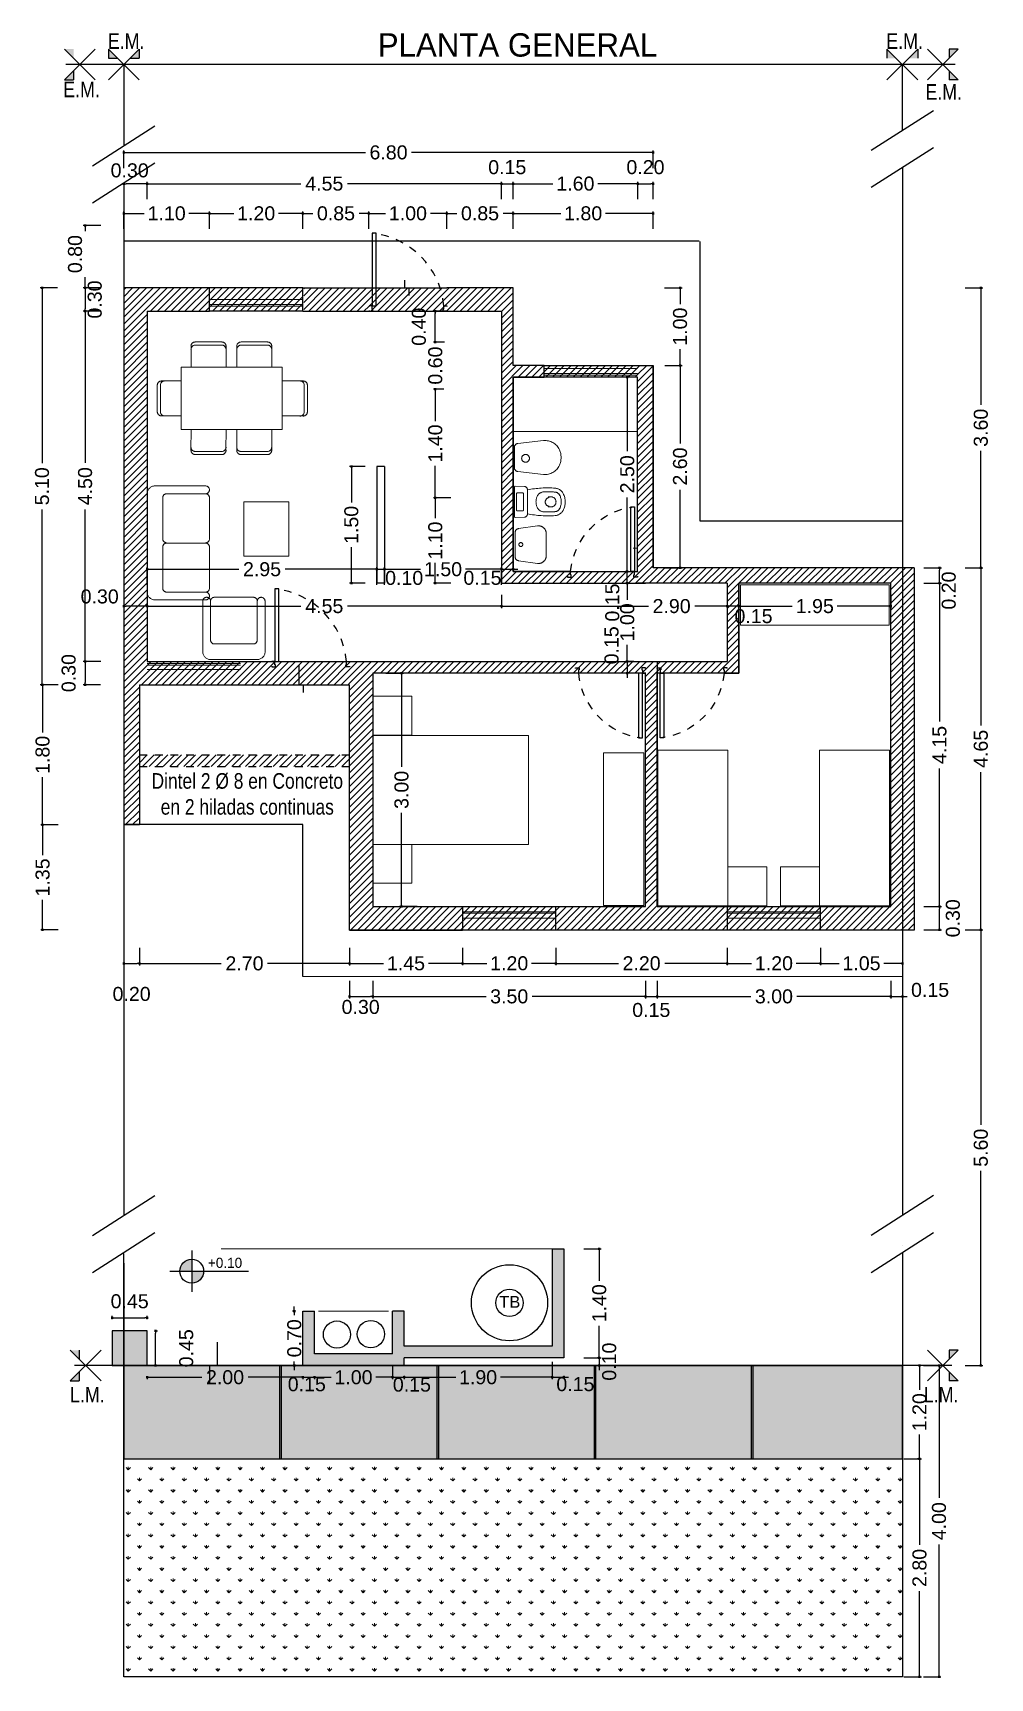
# Model space of a CAD drawing. Header units: millimetres. Extents: x 157 to 449, y 13 to 189.
# Drawn here: x 306.75 to 319.04, y 131.16 to 152.29 of the extents above; entities that cross this region are included whole.
import ezdxf

# ---------------------------------------------------------------- set-up
doc = ezdxf.new("R2010")
doc.units = ezdxf.units.MM
doc.header["$LTSCALE"] = 0.1
doc.header["$MEASUREMENT"] = 0
doc.header["$PDMODE"] = 3
doc.header["$PDSIZE"] = 0.1
for name, pattern in [('ACAD_ISO02W100', [15, 12, -3]), ('ACAD_ISO04W100', [30, 24, -3, 0, -3]), ('DASHED', [0.75, 0.5, -0.25]), ('HIDDEN', [0.375, 0.25, -0.125])]:
    doc.linetypes.add(name, pattern=pattern)
doc.layers.get('DEFPOINTS').update_dxf_attribs({"color": 1})
for name, color, linetype in [('11.Ejes', 1, 'ACAD_ISO04W100'), ('9.Mobiliario', 252, 'Continuous'), ('CARP-HOJAS-PUERTAS', 2, 'Continuous'), ('CARP-MARCO-PUERTAS', 2, 'Continuous'), ('CONT_PLATEA', 4, 'Continuous'), ('Cotas', 1, 'Continuous'), ('ESTRUCTURAS', 3, 'Continuous'), ('HATCH', 10, 'Continuous'), ('MURO', 3, 'Continuous'), ('Muros', 7, 'Continuous'), ('muros-pta', 4, 'Continuous'), ('POLILINEA SUP', 150, 'Continuous'), ('PROYECCIONES', 2, 'HIDDEN'), ('Textos', 2, 'Continuous')]:
    doc.layers.add(name, color=color, linetype=linetype)
for name, color, linetype, lineweight in [('17.Sombras', 8, 'Continuous', 5), ('CARPINTERIA', 2, 'Continuous', 18), ('MURO BAJO', 4, 'Continuous', 13), ('PISO', 8, 'Continuous', 9), ('SOMBRA', 1, 'Continuous', 0)]:
    doc.layers.add(name, color=color, linetype=linetype, lineweight=lineweight)
doc.styles.add('ARIAL', font='arial.ttf', dxfattribs={"height": 0.18})
doc.styles.add('Arial30', font='arial.ttf', dxfattribs={"width": 0.8, "height": 0.3})
doc.styles.add('Diego', font='arial.ttf')
doc.dimstyles.new('MARQ 100', dxfattribs={"dimscale": 0.1, "dimtxt": 1.75, "dimasz": 0.3, "dimexe": 0.25, "dimexo": 1.5, "dimtad": 0, "dimzin": 1, "dimdsep": 46, "dimtxsty": 'ARIAL', "dimblk": 'BOXFILLED', "dimcen": 2.5, "dimclrd": 8, "dimclre": 8, "dimclrt": 4, "dimazin": 0, "dimtfac": 1, "dimtmove": 2, "dimatfit": 3, "dimldrblk": 'DOTSMALL', "dimfxl": 2, "dimfxlon": 1, "dimlwd": -1, "dimarcsym": 0})

msp = doc.modelspace()

# ---------------------------------------------------------------- texts
at = {"color": 2, "attachment_point": 3}
for s, insert, char_height, width in [('PLANTA GENERAL', (314.766, 152.2886), 0.3, 4.982681), ('{\\H0.5x;+0.10}', (309.4348, 136.5567), 0.26, 1.302589)]:
    msp.add_mtext(s, dxfattribs=dict(at, insert=insert, char_height=char_height, width=width))
at = {"layer": '11.Ejes', "lineweight": 40, "char_height": 0.2, "width": 1.294531}
for s, insert, attachment_point in [('{\\fArial Narrow|b0|i0|c0|p34;E.M.}', (307.944, 152.288), 2), ('{\\fArial Narrow|b0|i0|c0|p34;E.M.}', (317.944, 152.288), 2), ('{\\fArial Narrow|b0|i0|c0|p34;E.M.}', (307.3716, 151.6673), 2), ('{\\fArial Narrow|b0|i0|c0|p34;E.M.}', (318.446, 151.6346), 2), ('{\\fArial Narrow|b0|i0|c0|p34;L.M.}', (307.4468, 134.6981), 8), ('{\\fArial Narrow|b0|i0|c0|p34;L.M.}', (318.412, 134.6981), 8)]:
    msp.add_mtext(s, dxfattribs=dict(at, insert=insert, attachment_point=attachment_point))
at = {"layer": 'ESTRUCTURAS', "insert": (307.9638, 142.7829), "char_height": 0.2, "width": 3.073737, "attachment_point": 1, "style": 'Arial30'}
msp.add_mtext('\\pxqc;Dintel 2 %%C 8 en Concreto\\Pen 2 hiladas continuas', dxfattribs=at)
at = {"layer": 'Textos', "color": 2, "ltscale": 0.01, "insert": (312.7365, 135.9141), "char_height": 0.1521, "width": 0.46025, "attachment_point": 7, "style": 'Diego'}
msp.add_mtext('TB', dxfattribs=at)

# ---------------------------------------------------------------- blocks, each defined once
blk = doc.blocks.new('_BoxFilled')
at = {"color": 0, "linetype": 'ByBlock', "lineweight": -2}
blk.add_line((-0.5, 0), (-1, 0), dxfattribs=at)
at = {"color": 0, "linetype": 'ByBlock'}
blk.add_solid([(-0.5, 0.5), (0.5, 0.5), (-0.5, -0.5), (0.5, -0.5)], dxfattribs=at)
blk = doc.blocks.new('*D269')
at = {"layer": 'Cotas', "lineweight": -2, "transparency": 16777216}
for p, q in [((307.618, 148.719), (307.393, 148.719)), ((307.618, 144.218), (307.393, 144.218))]:
    blk.add_line(p, q, dxfattribs=at)
at = {"layer": 'Cotas', "transparency": 16777216}
for p, q in [((307.418, 148.689), (307.418, 146.768)), ((307.418, 144.248), (307.418, 146.169))]:
    blk.add_line(p, q, dxfattribs=at)
at = {"layer": 'DEFPOINTS', "color": 0, "transparency": 16777216}
for p in [(307.418, 148.719), (309.069, 148.719), (309.064, 144.218)]:
    blk.add_point(p, dxfattribs=at)
at = {"layer": 'Cotas', "transparency": 16777216, "xscale": 0.03, "yscale": 0.03, "zscale": 0.03}
for p, rotation in [((307.418, 148.719), 90), ((307.418, 144.218), 270)]:
    blk.add_blockref('_BoxFilled', p, dxfattribs=dict(at, rotation=rotation))
at = {"layer": 'Cotas', "color": 2, "transparency": 16777216, "insert": (307.418, 146.469), "char_height": 0.18, "attachment_point": 5, "rotation": 90, "style": 'ARIAL'}
blk.add_mtext('4.50', dxfattribs=at)
blk = doc.blocks.new('_DotSmall')
at = {"color": 0, "linetype": 'ByBlock', "const_width": 0.5}
blk.add_lwpolyline([(-0.0625, 0, 1), (0.0625, 0, 1)], format="xyb", close=True, dxfattribs=at)
blk = doc.blocks.new('*D270')
at = {"layer": 'Cotas', "lineweight": -2, "transparency": 16777216}
for p, q in [((311.282, 144.068), (311.507, 144.068)), ((311.682, 141.068), (311.457, 141.068))]:
    blk.add_line(p, q, dxfattribs=at)
at = {"layer": 'Cotas', "transparency": 16777216}
for p, q in [((311.482, 144.038), (311.482, 142.864)), ((311.482, 141.098), (311.482, 142.272))]:
    blk.add_line(p, q, dxfattribs=at)
at = {"layer": 'DEFPOINTS', "color": 0, "transparency": 16777216}
for p in [(311.115, 144.068), (311.482, 141.068), (312.265, 141.068)]:
    blk.add_point(p, dxfattribs=at)
at = {"layer": 'Cotas', "transparency": 16777216, "xscale": 0.03, "yscale": 0.03, "zscale": 0.03}
for p, rotation in [((311.482, 144.068), 90), ((311.482, 141.068), 270)]:
    blk.add_blockref('_BoxFilled', p, dxfattribs=dict(at, rotation=rotation))
at = {"layer": 'Cotas', "color": 2, "transparency": 16777216, "insert": (311.482, 142.568), "char_height": 0.18, "attachment_point": 5, "rotation": 90, "style": 'ARIAL'}
blk.add_mtext('3.00', dxfattribs=at)
blk = doc.blocks.new('*D271')
at = {"layer": 'Cotas', "lineweight": -2, "transparency": 16777216}
for p, q in [((307.614, 149.018), (307.393, 149.018)), ((307.418, 148.718), (307.393, 148.718))]:
    blk.add_line(p, q, dxfattribs=at)
at = {"layer": 'Cotas', "transparency": 16777216}
blk.add_line((307.418, 148.988), (307.418, 148.748), dxfattribs=at)
at = {"layer": 'DEFPOINTS', "color": 0, "transparency": 16777216}
for p in [(307.764, 149.018), (307.418, 148.718), (307.463, 148.718)]:
    blk.add_point(p, dxfattribs=at)
at = {"layer": 'Cotas', "transparency": 16777216, "xscale": 0.03, "yscale": 0.03, "zscale": 0.03}
for p, rotation in [((307.418, 149.018), 90), ((307.418, 148.718), 270)]:
    blk.add_blockref('_BoxFilled', p, dxfattribs=dict(at, rotation=rotation))
at = {"layer": 'Cotas', "color": 2, "transparency": 16777216, "insert": (307.542, 148.868), "char_height": 0.18, "attachment_point": 5, "rotation": 90, "style": 'ARIAL'}
blk.add_mtext('0.30', dxfattribs=at)
blk = doc.blocks.new('*D272')
at = {"layer": 'Cotas', "lineweight": -2, "transparency": 16777216}
for p, q in [((307.615, 144.218), (307.393, 144.218)), ((307.615, 143.918), (307.393, 143.918))]:
    blk.add_line(p, q, dxfattribs=at)
at = {"layer": 'Cotas', "transparency": 16777216}
blk.add_line((307.418, 144.188), (307.418, 143.948), dxfattribs=at)
at = {"layer": 'DEFPOINTS', "color": 0, "transparency": 16777216}
for p in [(307.765, 144.218), (307.418, 143.918), (307.765, 143.918)]:
    blk.add_point(p, dxfattribs=at)
at = {"layer": 'Cotas', "transparency": 16777216, "xscale": 0.03, "yscale": 0.03, "zscale": 0.03}
for p, rotation in [((307.418, 144.218), 90), ((307.418, 143.918), 270)]:
    blk.add_blockref('_BoxFilled', p, dxfattribs=dict(at, rotation=rotation))
at = {"layer": 'Cotas', "color": 2, "transparency": 16777216, "insert": (307.207, 144.068), "char_height": 0.18, "attachment_point": 5, "rotation": 90, "style": 'ARIAL'}
blk.add_mtext('0.30', dxfattribs=at)
blk = doc.blocks.new('*D273')
at = {"layer": 'Cotas', "lineweight": -2, "transparency": 16777216}
for p, q in [((307.065, 149.018), (306.84, 149.018)), ((307.065, 143.918), (306.84, 143.918))]:
    blk.add_line(p, q, dxfattribs=at)
at = {"layer": 'Cotas', "transparency": 16777216}
for p, q in [((306.865, 148.988), (306.865, 146.764)), ((306.865, 143.948), (306.865, 146.172))]:
    blk.add_line(p, q, dxfattribs=at)
at = {"layer": 'DEFPOINTS', "color": 0, "transparency": 16777216}
for p in [(307.765, 149.018), (306.865, 143.918), (307.765, 143.918)]:
    blk.add_point(p, dxfattribs=at)
at = {"layer": 'Cotas', "transparency": 16777216, "xscale": 0.03, "yscale": 0.03, "zscale": 0.03}
for p, rotation in [((306.865, 149.018), 90), ((306.865, 143.918), 270)]:
    blk.add_blockref('_BoxFilled', p, dxfattribs=dict(at, rotation=rotation))
at = {"layer": 'Cotas', "color": 2, "transparency": 16777216, "insert": (306.865, 146.468), "char_height": 0.18, "attachment_point": 5, "rotation": 90, "style": 'ARIAL'}
blk.add_mtext('5.10', dxfattribs=at)
blk = doc.blocks.new('*D274')
at = {"layer": 'Cotas', "lineweight": -2, "transparency": 16777216}
for p, q in [((307.072, 143.918), (306.847, 143.918)), ((307.072, 142.118), (306.847, 142.118))]:
    blk.add_line(p, q, dxfattribs=at)
at = {"layer": 'Cotas', "transparency": 16777216}
for p, q in [((306.872, 143.888), (306.872, 143.305)), ((306.872, 142.148), (306.872, 142.73))]:
    blk.add_line(p, q, dxfattribs=at)
at = {"layer": 'DEFPOINTS', "color": 0, "transparency": 16777216}
for p in [(307.765, 143.918), (306.872, 142.118), (307.765, 142.118)]:
    blk.add_point(p, dxfattribs=at)
at = {"layer": 'Cotas', "transparency": 16777216, "xscale": 0.03, "yscale": 0.03, "zscale": 0.03}
for p, rotation in [((306.872, 143.918), 90), ((306.872, 142.118), 270)]:
    blk.add_blockref('_BoxFilled', p, dxfattribs=dict(at, rotation=rotation))
at = {"layer": 'Cotas', "color": 2, "transparency": 16777216, "insert": (306.872, 143.018), "char_height": 0.18, "attachment_point": 5, "rotation": 90, "style": 'ARIAL'}
blk.add_mtext('1.80', dxfattribs=at)
blk = doc.blocks.new('*D275')
at = {"layer": 'Cotas', "lineweight": -2, "transparency": 16777216}
for p, q in [((307.618, 149.818), (307.393, 149.818)), ((307.615, 149.018), (307.393, 149.018))]:
    blk.add_line(p, q, dxfattribs=at)
at = {"layer": 'Cotas', "transparency": 16777216}
for p, q in [((307.418, 149.788), (307.418, 149.747)), ((307.418, 149.048), (307.418, 149.155))]:
    blk.add_line(p, q, dxfattribs=at)
at = {"layer": 'DEFPOINTS', "color": 0, "transparency": 16777216}
for p in [(307.418, 149.818), (307.915, 149.818), (307.765, 149.018)]:
    blk.add_point(p, dxfattribs=at)
at = {"layer": 'Cotas', "transparency": 16777216, "xscale": 0.03, "yscale": 0.03, "zscale": 0.03}
for p, rotation in [((307.418, 149.818), 90), ((307.418, 149.018), 270)]:
    blk.add_blockref('_BoxFilled', p, dxfattribs=dict(at, rotation=rotation))
at = {"layer": 'Cotas', "color": 2, "transparency": 16777216, "insert": (307.289, 149.451), "char_height": 0.18, "attachment_point": 5, "rotation": 90, "style": 'ARIAL'}
blk.add_mtext('0.80', dxfattribs=at)
blk = doc.blocks.new('*D301')
at = {"layer": 'Cotas', "lineweight": -2, "transparency": 16777216}
for p, q in [((308.322, 135.617), (308.347, 135.617)), ((308.322, 135.172), (308.347, 135.172))]:
    blk.add_line(p, q, dxfattribs=at)
at = {"layer": 'Cotas', "transparency": 16777216}
blk.add_line((308.322, 135.202), (308.322, 135.587), dxfattribs=at)
at = {"layer": 'DEFPOINTS', "color": 0, "transparency": 16777216}
for p in [(308.215, 135.617), (308.322, 135.617), (308.215, 135.172)]:
    blk.add_point(p, dxfattribs=at)
at = {"layer": 'Cotas', "transparency": 16777216, "xscale": 0.03, "yscale": 0.03, "zscale": 0.03}
for p, rotation in [((308.322, 135.617), 90), ((308.322, 135.172), 270)]:
    blk.add_blockref('_BoxFilled', p, dxfattribs=dict(at, rotation=rotation))
at = {"layer": 'Cotas', "color": 2, "transparency": 16777216, "insert": (308.717, 135.394), "char_height": 0.18, "attachment_point": 5, "rotation": 90, "style": 'ARIAL'}
blk.add_mtext('0.45', dxfattribs=at)
blk = doc.blocks.new('*D302')
at = {"layer": 'Cotas', "lineweight": -2, "transparency": 16777216}
for p, q in [((307.765, 135.767), (307.765, 135.811)), ((308.215, 135.767), (308.215, 135.811))]:
    blk.add_line(p, q, dxfattribs=at)
at = {"layer": 'Cotas', "transparency": 16777216}
blk.add_line((307.795, 135.786), (308.185, 135.786), dxfattribs=at)
at = {"layer": 'DEFPOINTS', "color": 0, "transparency": 16777216}
for p in [(308.215, 135.786), (307.765, 135.617), (308.215, 135.617)]:
    blk.add_point(p, dxfattribs=at)
at = {"layer": 'Cotas', "transparency": 16777216, "xscale": 0.03, "yscale": 0.03, "zscale": 0.03, "rotation": 180}
blk.add_blockref('_BoxFilled', (307.765, 135.786), dxfattribs=at)
at = {"layer": 'Cotas', "transparency": 16777216, "xscale": 0.03, "yscale": 0.03, "zscale": 0.03}
blk.add_blockref('_BoxFilled', (308.215, 135.786), dxfattribs=at)
at = {"layer": 'Cotas', "color": 2, "transparency": 16777216, "insert": (307.99, 135.997), "char_height": 0.18, "attachment_point": 5, "style": 'ARIAL'}
blk.add_mtext('0.45', dxfattribs=at)
blk = doc.blocks.new('Nivel Planta')
at = {"layer": 'Cotas'}
h = blk.add_hatch(color=1, dxfattribs=at)
h.paths.add_polyline_path([(509.851, 209.413, 0.414214), (509.733, 209.295), (509.851, 209.295)])
h.paths.add_polyline_path([(509.969, 209.295), (509.851, 209.295), (509.851, 209.177, 0.414214)])
at = {"layer": 'Cotas', "color": 1}
for p, q in [((509.851, 209.499), (509.851, 209.09)), ((509.636, 209.295), (510.413, 209.295))]:
    blk.add_line(p, q, dxfattribs=at)
blk.add_circle((509.851, 209.295), 0.118, dxfattribs=at)
blk = doc.blocks.new('*D276')
at = {"layer": 'Cotas', "lineweight": -2, "transparency": 16777216}
for p, q in [((318.135, 135.172), (318.11, 135.172)), ((318.135, 133.972), (318.11, 133.972))]:
    blk.add_line(p, q, dxfattribs=at)
at = {"layer": 'Cotas', "transparency": 16777216}
for p, q in [((318.135, 135.142), (318.135, 134.859)), ((318.135, 134.002), (318.135, 134.284))]:
    blk.add_line(p, q, dxfattribs=at)
at = {"layer": 'DEFPOINTS', "color": 0, "transparency": 16777216}
for p in [(318.184, 135.172), (318.135, 133.972), (318.184, 133.972)]:
    blk.add_point(p, dxfattribs=at)
at = {"layer": 'Cotas', "transparency": 16777216, "xscale": 0.03, "yscale": 0.03, "zscale": 0.03}
for p, rotation in [((318.135, 135.172), 90), ((318.135, 133.972), 270)]:
    blk.add_blockref('_BoxFilled', p, dxfattribs=dict(at, rotation=rotation))
at = {"layer": 'Cotas', "color": 2, "transparency": 16777216, "insert": (318.135, 134.572), "char_height": 0.18, "attachment_point": 5, "rotation": 90, "style": 'ARIAL'}
blk.add_mtext('1.20', dxfattribs=at)
blk = doc.blocks.new('*D277')
at = {"layer": 'Cotas', "lineweight": -2, "transparency": 16777216}
for p, q in [((317.935, 133.972), (318.16, 133.972)), ((317.935, 131.172), (318.16, 131.172))]:
    blk.add_line(p, q, dxfattribs=at)
at = {"layer": 'Cotas', "transparency": 16777216}
for p, q in [((318.135, 133.942), (318.135, 132.869)), ((318.135, 131.202), (318.135, 132.274))]:
    blk.add_line(p, q, dxfattribs=at)
at = {"layer": 'DEFPOINTS', "color": 0, "transparency": 16777216}
for p in [(317.46, 133.972), (317.46, 131.172), (318.135, 131.172)]:
    blk.add_point(p, dxfattribs=at)
at = {"layer": 'Cotas', "transparency": 16777216, "xscale": 0.03, "yscale": 0.03, "zscale": 0.03}
for p, rotation in [((318.135, 133.972), 90), ((318.135, 131.172), 270)]:
    blk.add_blockref('_BoxFilled', p, dxfattribs=dict(at, rotation=rotation))
at = {"layer": 'Cotas', "color": 2, "transparency": 16777216, "insert": (318.135, 132.572), "char_height": 0.18, "attachment_point": 5, "rotation": 90, "style": 'ARIAL'}
blk.add_mtext('2.80', dxfattribs=at)
blk = doc.blocks.new('*D278')
at = {"layer": 'Cotas', "lineweight": -2, "transparency": 16777216}
for p, q in [((318.186, 135.172), (318.411, 135.172)), ((318.186, 131.172), (318.411, 131.172))]:
    blk.add_line(p, q, dxfattribs=at)
at = {"layer": 'Cotas', "transparency": 16777216}
for p, q in [((318.386, 135.142), (318.386, 133.471)), ((318.386, 131.202), (318.386, 132.872))]:
    blk.add_line(p, q, dxfattribs=at)
at = {"layer": 'DEFPOINTS', "color": 0, "transparency": 16777216}
for p in [(318.019, 135.172), (318.019, 131.172), (318.386, 131.172)]:
    blk.add_point(p, dxfattribs=at)
at = {"layer": 'Cotas', "transparency": 16777216, "xscale": 0.03, "yscale": 0.03, "zscale": 0.03}
for p, rotation in [((318.386, 135.172), 90), ((318.386, 131.172), 270)]:
    blk.add_blockref('_BoxFilled', p, dxfattribs=dict(at, rotation=rotation))
at = {"layer": 'Cotas', "color": 2, "transparency": 16777216, "insert": (318.386, 133.172), "char_height": 0.18, "attachment_point": 5, "rotation": 90, "style": 'ARIAL'}
blk.add_mtext('4.00', dxfattribs=at)
blk = doc.blocks.new('*D303')
at = {"layer": 'Cotas', "lineweight": -2, "transparency": 16777216}
for p, q in [((307.072, 142.118), (306.847, 142.118)), ((307.072, 140.768), (306.847, 140.768))]:
    blk.add_line(p, q, dxfattribs=at)
at = {"layer": 'Cotas', "transparency": 16777216}
for p, q in [((306.872, 142.088), (306.872, 141.731)), ((306.872, 140.798), (306.872, 141.154))]:
    blk.add_line(p, q, dxfattribs=at)
at = {"layer": 'DEFPOINTS', "color": 0, "transparency": 16777216}
for p in [(307.915, 142.118), (306.872, 140.768), (317.915, 140.768)]:
    blk.add_point(p, dxfattribs=at)
at = {"layer": 'Cotas', "transparency": 16777216, "xscale": 0.03, "yscale": 0.03, "zscale": 0.03}
for p, rotation in [((306.872, 142.118), 90), ((306.872, 140.768), 270)]:
    blk.add_blockref('_BoxFilled', p, dxfattribs=dict(at, rotation=rotation))
at = {"layer": 'Cotas', "color": 2, "transparency": 16777216, "insert": (306.872, 141.443), "char_height": 0.18, "attachment_point": 5, "rotation": 90, "style": 'ARIAL'}
blk.add_mtext('1.35', dxfattribs=at)
blk = doc.blocks.new('*D304')
at = {"layer": 'Cotas', "lineweight": -2, "transparency": 16777216}
for p, q in [((307.915, 140.539), (307.915, 140.314)), ((308.115, 140.539), (308.115, 140.314))]:
    blk.add_line(p, q, dxfattribs=at)
at = {"layer": 'Cotas', "transparency": 16777216}
blk.add_line((307.945, 140.339), (308.085, 140.339), dxfattribs=at)
at = {"layer": 'DEFPOINTS', "color": 0, "transparency": 16777216}
for p in [(307.915, 142.118), (308.115, 142.118), (308.115, 140.339)]:
    blk.add_point(p, dxfattribs=at)
at = {"layer": 'Cotas', "transparency": 16777216, "xscale": 0.03, "yscale": 0.03, "zscale": 0.03, "rotation": 180}
blk.add_blockref('_BoxFilled', (307.915, 140.339), dxfattribs=at)
at = {"layer": 'Cotas', "transparency": 16777216, "xscale": 0.03, "yscale": 0.03, "zscale": 0.03}
blk.add_blockref('_BoxFilled', (308.115, 140.339), dxfattribs=at)
at = {"layer": 'Cotas', "color": 2, "transparency": 16777216, "insert": (308.015, 139.945), "char_height": 0.18, "attachment_point": 5, "style": 'ARIAL'}
blk.add_mtext('0.20', dxfattribs=at)
blk = doc.blocks.new('*D279')
at = {"layer": 'Cotas', "lineweight": -2, "transparency": 16777216}
for p, q in [((310.814, 140.539), (310.814, 140.314)), ((312.265, 140.539), (312.265, 140.314))]:
    blk.add_line(p, q, dxfattribs=at)
at = {"layer": 'Cotas', "transparency": 16777216}
for p, q in [((310.844, 140.339), (311.251, 140.339)), ((312.235, 140.339), (311.828, 140.339))]:
    blk.add_line(p, q, dxfattribs=at)
at = {"layer": 'DEFPOINTS', "color": 0, "transparency": 16777216}
for p in [(310.814, 140.768), (312.265, 140.768), (312.265, 140.339)]:
    blk.add_point(p, dxfattribs=at)
at = {"layer": 'Cotas', "transparency": 16777216, "xscale": 0.03, "yscale": 0.03, "zscale": 0.03, "rotation": 180}
blk.add_blockref('_BoxFilled', (310.814, 140.339), dxfattribs=at)
at = {"layer": 'Cotas', "transparency": 16777216, "xscale": 0.03, "yscale": 0.03, "zscale": 0.03}
blk.add_blockref('_BoxFilled', (312.265, 140.339), dxfattribs=at)
at = {"layer": 'Cotas', "color": 2, "transparency": 16777216, "insert": (311.539, 140.339), "char_height": 0.18, "attachment_point": 5, "style": 'ARIAL'}
blk.add_mtext('1.45', dxfattribs=at)
blk = doc.blocks.new('*D280')
at = {"layer": 'Cotas', "lineweight": -2, "transparency": 16777216}
for p, q in [((312.265, 140.539), (312.265, 140.314)), ((313.465, 140.539), (313.465, 140.314))]:
    blk.add_line(p, q, dxfattribs=at)
at = {"layer": 'Cotas', "transparency": 16777216}
for p, q in [((312.295, 140.339), (312.577, 140.339)), ((313.435, 140.339), (313.152, 140.339))]:
    blk.add_line(p, q, dxfattribs=at)
at = {"layer": 'DEFPOINTS', "color": 0, "transparency": 16777216}
for p in [(312.265, 140.768), (313.465, 140.768), (313.465, 140.339)]:
    blk.add_point(p, dxfattribs=at)
at = {"layer": 'Cotas', "transparency": 16777216, "xscale": 0.03, "yscale": 0.03, "zscale": 0.03, "rotation": 180}
blk.add_blockref('_BoxFilled', (312.265, 140.339), dxfattribs=at)
at = {"layer": 'Cotas', "transparency": 16777216, "xscale": 0.03, "yscale": 0.03, "zscale": 0.03}
blk.add_blockref('_BoxFilled', (313.465, 140.339), dxfattribs=at)
at = {"layer": 'Cotas', "color": 2, "transparency": 16777216, "insert": (312.865, 140.339), "char_height": 0.18, "attachment_point": 5, "style": 'ARIAL'}
blk.add_mtext('1.20', dxfattribs=at)
blk = doc.blocks.new('*D281')
at = {"layer": 'Cotas', "lineweight": -2, "transparency": 16777216}
for p, q in [((313.465, 140.539), (313.465, 140.314)), ((315.665, 140.539), (315.665, 140.314))]:
    blk.add_line(p, q, dxfattribs=at)
at = {"layer": 'Cotas', "transparency": 16777216}
for p, q in [((313.495, 140.339), (314.267, 140.339)), ((315.635, 140.339), (314.862, 140.339))]:
    blk.add_line(p, q, dxfattribs=at)
at = {"layer": 'DEFPOINTS', "color": 0, "transparency": 16777216}
for p in [(313.465, 140.768), (315.665, 140.768), (315.665, 140.339)]:
    blk.add_point(p, dxfattribs=at)
at = {"layer": 'Cotas', "transparency": 16777216, "xscale": 0.03, "yscale": 0.03, "zscale": 0.03, "rotation": 180}
blk.add_blockref('_BoxFilled', (313.465, 140.339), dxfattribs=at)
at = {"layer": 'Cotas', "transparency": 16777216, "xscale": 0.03, "yscale": 0.03, "zscale": 0.03}
blk.add_blockref('_BoxFilled', (315.665, 140.339), dxfattribs=at)
at = {"layer": 'Cotas', "color": 2, "transparency": 16777216, "insert": (314.565, 140.339), "char_height": 0.18, "attachment_point": 5, "style": 'ARIAL'}
blk.add_mtext('2.20', dxfattribs=at)
blk = doc.blocks.new('*D305')
at = {"layer": 'Cotas', "lineweight": -2, "transparency": 16777216}
for p, q in [((315.665, 140.539), (315.665, 140.314)), ((316.865, 140.539), (316.865, 140.314))]:
    blk.add_line(p, q, dxfattribs=at)
at = {"layer": 'Cotas', "transparency": 16777216}
for p, q in [((315.695, 140.339), (315.977, 140.339)), ((316.835, 140.339), (316.552, 140.339))]:
    blk.add_line(p, q, dxfattribs=at)
at = {"layer": 'DEFPOINTS', "color": 0, "transparency": 16777216}
for p in [(315.665, 140.768), (316.865, 140.768), (316.865, 140.339)]:
    blk.add_point(p, dxfattribs=at)
at = {"layer": 'Cotas', "transparency": 16777216, "xscale": 0.03, "yscale": 0.03, "zscale": 0.03, "rotation": 180}
blk.add_blockref('_BoxFilled', (315.665, 140.339), dxfattribs=at)
at = {"layer": 'Cotas', "transparency": 16777216, "xscale": 0.03, "yscale": 0.03, "zscale": 0.03}
blk.add_blockref('_BoxFilled', (316.865, 140.339), dxfattribs=at)
at = {"layer": 'Cotas', "color": 2, "transparency": 16777216, "insert": (316.265, 140.339), "char_height": 0.18, "attachment_point": 5, "style": 'ARIAL'}
blk.add_mtext('1.20', dxfattribs=at)
blk = doc.blocks.new('*D306')
at = {"layer": 'Cotas', "lineweight": -2, "transparency": 16777216}
for p, q in [((316.865, 140.539), (316.865, 140.314)), ((317.915, 140.539), (317.915, 140.314))]:
    blk.add_line(p, q, dxfattribs=at)
at = {"layer": 'Cotas', "transparency": 16777216}
for p, q in [((316.895, 140.339), (317.101, 140.339)), ((317.885, 140.339), (317.678, 140.339))]:
    blk.add_line(p, q, dxfattribs=at)
at = {"layer": 'DEFPOINTS', "color": 0, "transparency": 16777216}
for p in [(317.915, 145.422), (316.865, 140.768), (317.915, 140.339)]:
    blk.add_point(p, dxfattribs=at)
at = {"layer": 'Cotas', "transparency": 16777216, "xscale": 0.03, "yscale": 0.03, "zscale": 0.03, "rotation": 180}
blk.add_blockref('_BoxFilled', (316.865, 140.339), dxfattribs=at)
at = {"layer": 'Cotas', "transparency": 16777216, "xscale": 0.03, "yscale": 0.03, "zscale": 0.03}
blk.add_blockref('_BoxFilled', (317.915, 140.339), dxfattribs=at)
at = {"layer": 'Cotas', "color": 2, "transparency": 16777216, "insert": (317.39, 140.339), "char_height": 0.18, "attachment_point": 5, "style": 'ARIAL'}
blk.add_mtext('1.05', dxfattribs=at)
blk = doc.blocks.new('*D307')
at = {"layer": 'Cotas', "lineweight": -2, "transparency": 16777216}
for p, q in [((311.115, 140.114), (311.115, 139.889)), ((314.615, 140.114), (314.615, 139.889))]:
    blk.add_line(p, q, dxfattribs=at)
at = {"layer": 'Cotas', "transparency": 16777216}
for p, q in [((311.145, 139.914), (312.569, 139.914)), ((314.585, 139.914), (313.16, 139.914))]:
    blk.add_line(p, q, dxfattribs=at)
at = {"layer": 'DEFPOINTS', "color": 0, "transparency": 16777216}
for p in [(311.115, 141.068), (314.615, 141.068), (314.615, 139.914)]:
    blk.add_point(p, dxfattribs=at)
at = {"layer": 'Cotas', "transparency": 16777216, "xscale": 0.03, "yscale": 0.03, "zscale": 0.03, "rotation": 180}
blk.add_blockref('_BoxFilled', (311.115, 139.914), dxfattribs=at)
at = {"layer": 'Cotas', "transparency": 16777216, "xscale": 0.03, "yscale": 0.03, "zscale": 0.03}
blk.add_blockref('_BoxFilled', (314.615, 139.914), dxfattribs=at)
at = {"layer": 'Cotas', "color": 2, "transparency": 16777216, "insert": (312.865, 139.914), "char_height": 0.18, "attachment_point": 5, "style": 'ARIAL'}
blk.add_mtext('3.50', dxfattribs=at)
blk = doc.blocks.new('*D308')
at = {"layer": 'Cotas', "lineweight": -2, "transparency": 16777216}
for p, q in [((314.615, 140.114), (314.615, 139.889)), ((314.765, 140.114), (314.765, 139.889))]:
    blk.add_line(p, q, dxfattribs=at)
at = {"layer": 'Cotas', "transparency": 16777216}
for p, q in [((314.585, 139.914), (314.555, 139.914)), ((314.615, 139.914), (314.765, 139.914)), ((314.795, 139.914), (314.825, 139.914))]:
    blk.add_line(p, q, dxfattribs=at)
at = {"layer": 'DEFPOINTS', "color": 0, "transparency": 16777216}
for p in [(314.615, 141.068), (314.765, 141.068), (314.765, 139.914)]:
    blk.add_point(p, dxfattribs=at)
at = {"layer": 'Cotas', "transparency": 16777216, "xscale": 0.03, "yscale": 0.03, "zscale": 0.03}
blk.add_blockref('_BoxFilled', (314.615, 139.914), dxfattribs=at)
at = {"layer": 'Cotas', "transparency": 16777216, "xscale": 0.03, "yscale": 0.03, "zscale": 0.03, "rotation": 180}
blk.add_blockref('_BoxFilled', (314.765, 139.914), dxfattribs=at)
at = {"layer": 'Cotas', "color": 2, "transparency": 16777216, "insert": (314.69, 139.739), "char_height": 0.18, "attachment_point": 5, "style": 'ARIAL'}
blk.add_mtext('0.15', dxfattribs=at)
blk = doc.blocks.new('*D309')
at = {"layer": 'Cotas', "lineweight": -2, "transparency": 16777216}
for p, q in [((314.765, 140.114), (314.765, 139.889)), ((317.765, 140.114), (317.765, 139.889))]:
    blk.add_line(p, q, dxfattribs=at)
at = {"layer": 'Cotas', "transparency": 16777216}
for p, q in [((314.795, 139.914), (315.969, 139.914)), ((317.735, 139.914), (316.56, 139.914))]:
    blk.add_line(p, q, dxfattribs=at)
at = {"layer": 'DEFPOINTS', "color": 0, "transparency": 16777216}
for p in [(314.765, 141.068), (317.765, 141.068), (317.765, 139.914)]:
    blk.add_point(p, dxfattribs=at)
at = {"layer": 'Cotas', "transparency": 16777216, "xscale": 0.03, "yscale": 0.03, "zscale": 0.03, "rotation": 180}
blk.add_blockref('_BoxFilled', (314.765, 139.914), dxfattribs=at)
at = {"layer": 'Cotas', "transparency": 16777216, "xscale": 0.03, "yscale": 0.03, "zscale": 0.03}
blk.add_blockref('_BoxFilled', (317.765, 139.914), dxfattribs=at)
at = {"layer": 'Cotas', "color": 2, "transparency": 16777216, "insert": (316.265, 139.914), "char_height": 0.18, "attachment_point": 5, "style": 'ARIAL'}
blk.add_mtext('3.00', dxfattribs=at)
blk = doc.blocks.new('*D310')
at = {"layer": 'Cotas', "lineweight": -2, "transparency": 16777216}
for p, q in [((317.765, 140.114), (317.765, 139.889)), ((317.915, 140.114), (317.915, 139.889))]:
    blk.add_line(p, q, dxfattribs=at)
at = {"layer": 'Cotas', "transparency": 16777216}
for p, q in [((317.735, 139.914), (317.705, 139.914)), ((317.765, 139.914), (317.915, 139.914)), ((317.945, 139.914), (317.975, 139.914))]:
    blk.add_line(p, q, dxfattribs=at)
at = {"layer": 'DEFPOINTS', "color": 0, "transparency": 16777216}
for p in [(317.765, 141.068), (317.915, 141.068), (317.915, 139.914)]:
    blk.add_point(p, dxfattribs=at)
at = {"layer": 'Cotas', "transparency": 16777216, "xscale": 0.03, "yscale": 0.03, "zscale": 0.03}
blk.add_blockref('_BoxFilled', (317.765, 139.914), dxfattribs=at)
at = {"layer": 'Cotas', "transparency": 16777216, "xscale": 0.03, "yscale": 0.03, "zscale": 0.03, "rotation": 180}
blk.add_blockref('_BoxFilled', (317.915, 139.914), dxfattribs=at)
at = {"layer": 'Cotas', "color": 2, "transparency": 16777216, "insert": (318.271, 139.997), "char_height": 0.18, "attachment_point": 5, "style": 'ARIAL'}
blk.add_mtext('0.15', dxfattribs=at)
blk = doc.blocks.new('*D311')
at = {"layer": 'Cotas', "lineweight": -2, "transparency": 16777216}
for p, q in [((310.815, 140.114), (310.815, 139.889)), ((311.115, 140.114), (311.115, 139.889))]:
    blk.add_line(p, q, dxfattribs=at)
at = {"layer": 'Cotas', "transparency": 16777216}
blk.add_line((310.845, 139.914), (311.085, 139.914), dxfattribs=at)
at = {"layer": 'DEFPOINTS', "color": 0, "transparency": 16777216}
for p in [(310.815, 141.068), (311.115, 140.768), (311.115, 139.914)]:
    blk.add_point(p, dxfattribs=at)
at = {"layer": 'Cotas', "transparency": 16777216, "xscale": 0.03, "yscale": 0.03, "zscale": 0.03, "rotation": 180}
blk.add_blockref('_BoxFilled', (310.815, 139.914), dxfattribs=at)
at = {"layer": 'Cotas', "transparency": 16777216, "xscale": 0.03, "yscale": 0.03, "zscale": 0.03}
blk.add_blockref('_BoxFilled', (311.115, 139.914), dxfattribs=at)
at = {"layer": 'Cotas', "color": 2, "transparency": 16777216, "insert": (310.957, 139.778), "char_height": 0.18, "attachment_point": 5, "style": 'ARIAL'}
blk.add_mtext('0.30', dxfattribs=at)
blk = doc.blocks.new('*D282')
at = {"layer": 'Cotas', "lineweight": -2, "transparency": 16777216}
for p, q in [((318.723, 140.768), (318.948, 140.768)), ((318.723, 135.172), (318.948, 135.172))]:
    blk.add_line(p, q, dxfattribs=at)
at = {"layer": 'Cotas', "transparency": 16777216}
for p, q in [((318.923, 140.738), (318.923, 138.266)), ((318.923, 135.202), (318.923, 137.674))]:
    blk.add_line(p, q, dxfattribs=at)
at = {"layer": 'DEFPOINTS', "color": 0, "transparency": 16777216}
for p in [(318.332, 140.768), (318.923, 140.768), (318.332, 135.172)]:
    blk.add_point(p, dxfattribs=at)
at = {"layer": 'Cotas', "transparency": 16777216, "xscale": 0.03, "yscale": 0.03, "zscale": 0.03}
for p, rotation in [((318.923, 140.768), 90), ((318.923, 135.172), 270)]:
    blk.add_blockref('_BoxFilled', p, dxfattribs=dict(at, rotation=rotation))
at = {"layer": 'Cotas', "color": 2, "transparency": 16777216, "insert": (318.923, 137.97), "char_height": 0.18, "attachment_point": 5, "rotation": 90, "style": 'ARIAL'}
blk.add_mtext('5.60', dxfattribs=at)
blk = doc.blocks.new('*D283')
at = {"layer": 'Cotas', "lineweight": -2, "transparency": 16777216}
for p, q in [((318.723, 145.422), (318.948, 145.422)), ((318.723, 140.768), (318.948, 140.768))]:
    blk.add_line(p, q, dxfattribs=at)
at = {"layer": 'Cotas', "transparency": 16777216}
for p, q in [((318.923, 145.392), (318.923, 143.396)), ((318.923, 140.798), (318.923, 142.794))]:
    blk.add_line(p, q, dxfattribs=at)
at = {"layer": 'DEFPOINTS', "color": 0, "transparency": 16777216}
for p in [(318.482, 145.422), (318.923, 145.422), (318.332, 140.768)]:
    blk.add_point(p, dxfattribs=at)
at = {"layer": 'Cotas', "transparency": 16777216, "xscale": 0.03, "yscale": 0.03, "zscale": 0.03}
for p, rotation in [((318.923, 145.422), 90), ((318.923, 140.768), 270)]:
    blk.add_blockref('_BoxFilled', p, dxfattribs=dict(at, rotation=rotation))
at = {"layer": 'Cotas', "color": 2, "transparency": 16777216, "insert": (318.923, 143.095), "char_height": 0.18, "attachment_point": 5, "rotation": 90, "style": 'ARIAL'}
blk.add_mtext('4.65', dxfattribs=at)
blk = doc.blocks.new('*D284')
at = {"layer": 'Cotas', "lineweight": -2, "transparency": 16777216}
for p, q in [((318.192, 145.222), (318.417, 145.222)), ((318.192, 141.068), (318.417, 141.068))]:
    blk.add_line(p, q, dxfattribs=at)
at = {"layer": 'Cotas', "transparency": 16777216}
for p, q in [((318.392, 145.192), (318.392, 143.446)), ((318.392, 141.098), (318.392, 142.844))]:
    blk.add_line(p, q, dxfattribs=at)
at = {"layer": 'DEFPOINTS', "color": 0, "transparency": 16777216}
for p in [(317.765, 145.222), (317.765, 141.068), (318.392, 141.068)]:
    blk.add_point(p, dxfattribs=at)
at = {"layer": 'Cotas', "transparency": 16777216, "xscale": 0.03, "yscale": 0.03, "zscale": 0.03}
for p, rotation in [((318.392, 145.222), 90), ((318.392, 141.068), 270)]:
    blk.add_blockref('_BoxFilled', p, dxfattribs=dict(at, rotation=rotation))
at = {"layer": 'Cotas', "color": 2, "transparency": 16777216, "insert": (318.392, 143.145), "char_height": 0.18, "attachment_point": 5, "rotation": 90, "style": 'ARIAL'}
blk.add_mtext('4.15', dxfattribs=at)
blk = doc.blocks.new('*D285')
at = {"layer": 'Cotas', "lineweight": -2, "transparency": 16777216}
for p, q in [((318.723, 149.018), (318.948, 149.018)), ((318.723, 145.422), (318.948, 145.422))]:
    blk.add_line(p, q, dxfattribs=at)
at = {"layer": 'Cotas', "transparency": 16777216}
for p, q in [((318.923, 148.988), (318.923, 147.516)), ((318.923, 145.452), (318.923, 146.924))]:
    blk.add_line(p, q, dxfattribs=at)
at = {"layer": 'DEFPOINTS', "color": 0, "transparency": 16777216}
for p in [(315.032, 149.018), (318.923, 149.018), (315.132, 145.422)]:
    blk.add_point(p, dxfattribs=at)
at = {"layer": 'Cotas', "transparency": 16777216, "xscale": 0.03, "yscale": 0.03, "zscale": 0.03}
for p, rotation in [((318.923, 149.018), 90), ((318.923, 145.422), 270)]:
    blk.add_blockref('_BoxFilled', p, dxfattribs=dict(at, rotation=rotation))
at = {"layer": 'Cotas', "color": 2, "transparency": 16777216, "insert": (318.923, 147.22), "char_height": 0.18, "attachment_point": 5, "rotation": 90, "style": 'ARIAL'}
blk.add_mtext('3.60', dxfattribs=at)
blk = doc.blocks.new('*D312')
at = {"layer": 'Cotas', "lineweight": -2, "transparency": 16777216}
for p, q in [((314.382, 145.222), (314.357, 145.222)), ((314.382, 144.218), (314.357, 144.218))]:
    blk.add_line(p, q, dxfattribs=at)
at = {"layer": 'Cotas', "transparency": 16777216}
for p, q in [((314.382, 145.192), (314.382, 145.008)), ((314.382, 144.248), (314.382, 144.433))]:
    blk.add_line(p, q, dxfattribs=at)
at = {"layer": 'DEFPOINTS', "color": 0, "transparency": 16777216}
for p in [(314.515, 145.222), (314.382, 144.218), (314.515, 144.218)]:
    blk.add_point(p, dxfattribs=at)
at = {"layer": 'Cotas', "transparency": 16777216, "xscale": 0.03, "yscale": 0.03, "zscale": 0.03}
for p, rotation in [((314.382, 145.222), 90), ((314.382, 144.218), 270)]:
    blk.add_blockref('_BoxFilled', p, dxfattribs=dict(at, rotation=rotation))
at = {"layer": 'Cotas', "color": 2, "transparency": 16777216, "insert": (314.382, 144.72), "char_height": 0.18, "attachment_point": 5, "rotation": 90, "style": 'ARIAL'}
blk.add_mtext('1.00', dxfattribs=at)
blk = doc.blocks.new('*D313')
at = {"layer": 'Cotas', "transparency": 16777216}
for p, q in [((314.382, 145.402), (314.382, 145.432)), ((314.382, 145.222), (314.382, 145.372)), ((314.382, 145.192), (314.382, 145.162))]:
    blk.add_line(p, q, dxfattribs=at)
at = {"layer": 'Cotas', "lineweight": -2, "transparency": 16777216}
for p, q in [((314.382, 145.372), (314.357, 145.372)), ((314.382, 145.222), (314.357, 145.222))]:
    blk.add_line(p, q, dxfattribs=at)
at = {"layer": 'DEFPOINTS', "color": 0, "transparency": 16777216}
for p in [(314.382, 145.372), (314.515, 145.372), (314.515, 145.222)]:
    blk.add_point(p, dxfattribs=at)
at = {"layer": 'Cotas', "transparency": 16777216, "xscale": 0.03, "yscale": 0.03, "zscale": 0.03}
for p, rotation in [((314.382, 145.372), 270), ((314.382, 145.222), 90)]:
    blk.add_blockref('_BoxFilled', p, dxfattribs=dict(at, rotation=rotation))
at = {"layer": 'Cotas', "color": 2, "transparency": 16777216, "insert": (314.19, 144.975), "char_height": 0.18, "attachment_point": 5, "rotation": 90, "style": 'ARIAL'}
blk.add_mtext('0.15', dxfattribs=at)
blk = doc.blocks.new('*D286')
at = {"layer": 'Cotas', "lineweight": -2, "transparency": 16777216}
for p, q in [((314.382, 147.871), (314.357, 147.871)), ((314.382, 145.372), (314.357, 145.372))]:
    blk.add_line(p, q, dxfattribs=at)
at = {"layer": 'Cotas', "transparency": 16777216}
for p, q in [((314.382, 147.841), (314.382, 146.919)), ((314.382, 145.402), (314.382, 146.324))]:
    blk.add_line(p, q, dxfattribs=at)
at = {"layer": 'DEFPOINTS', "color": 0, "transparency": 16777216}
for p in [(314.382, 147.871), (314.515, 147.871), (314.515, 145.372)]:
    blk.add_point(p, dxfattribs=at)
at = {"layer": 'Cotas', "transparency": 16777216, "xscale": 0.03, "yscale": 0.03, "zscale": 0.03}
for p, rotation in [((314.382, 147.871), 90), ((314.382, 145.372), 270)]:
    blk.add_blockref('_BoxFilled', p, dxfattribs=dict(at, rotation=rotation))
at = {"layer": 'Cotas', "color": 2, "transparency": 16777216, "insert": (314.382, 146.622), "char_height": 0.18, "attachment_point": 5, "rotation": 90, "style": 'ARIAL'}
blk.add_mtext('2.50', dxfattribs=at)
blk = doc.blocks.new('*D314')
at = {"layer": 'Cotas', "lineweight": -2, "transparency": 16777216}
for p, q in [((314.465, 144.218), (314.357, 144.218)), ((314.465, 144.068), (314.357, 144.068))]:
    blk.add_line(p, q, dxfattribs=at)
at = {"layer": 'Cotas', "transparency": 16777216}
for p, q in [((314.382, 144.248), (314.382, 144.278)), ((314.382, 144.218), (314.382, 144.068)), ((314.382, 144.038), (314.382, 144.008))]:
    blk.add_line(p, q, dxfattribs=at)
at = {"layer": 'DEFPOINTS', "color": 0, "transparency": 16777216}
for p in [(314.615, 144.218), (314.382, 144.068), (314.615, 144.068)]:
    blk.add_point(p, dxfattribs=at)
at = {"layer": 'Cotas', "transparency": 16777216, "xscale": 0.03, "yscale": 0.03, "zscale": 0.03}
for p, rotation in [((314.382, 144.218), 270), ((314.382, 144.068), 90)]:
    blk.add_blockref('_BoxFilled', p, dxfattribs=dict(at, rotation=rotation))
at = {"layer": 'Cotas', "color": 2, "transparency": 16777216, "insert": (314.18, 144.425), "char_height": 0.18, "attachment_point": 5, "rotation": 90, "style": 'ARIAL'}
blk.add_mtext('0.15', dxfattribs=at)
blk = doc.blocks.new('*D315')
at = {"layer": 'Cotas', "lineweight": -2, "transparency": 16777216}
for p, q in [((312.116, 146.318), (311.891, 146.318)), ((312.116, 145.222), (311.891, 145.222))]:
    blk.add_line(p, q, dxfattribs=at)
at = {"layer": 'Cotas', "transparency": 16777216}
for p, q in [((311.916, 146.288), (311.916, 146.058)), ((311.916, 145.252), (311.916, 145.483))]:
    blk.add_line(p, q, dxfattribs=at)
at = {"layer": 'DEFPOINTS', "color": 0, "transparency": 16777216}
for p in [(311.916, 146.318), (312.765, 146.318), (312.765, 145.222)]:
    blk.add_point(p, dxfattribs=at)
at = {"layer": 'Cotas', "transparency": 16777216, "xscale": 0.03, "yscale": 0.03, "zscale": 0.03}
for p, rotation in [((311.916, 146.318), 90), ((311.916, 145.222), 270)]:
    blk.add_blockref('_BoxFilled', p, dxfattribs=dict(at, rotation=rotation))
at = {"layer": 'Cotas', "color": 2, "transparency": 16777216, "insert": (311.916, 145.77), "char_height": 0.18, "attachment_point": 5, "rotation": 90, "style": 'ARIAL'}
blk.add_mtext('1.10', dxfattribs=at)
blk = doc.blocks.new('*D316')
at = {"layer": 'Cotas', "lineweight": -2, "transparency": 16777216}
for p, q in [((312.025, 147.718), (311.891, 147.718)), ((312.116, 146.318), (311.891, 146.318))]:
    blk.add_line(p, q, dxfattribs=at)
at = {"layer": 'Cotas', "transparency": 16777216}
for p, q in [((311.916, 147.688), (311.916, 147.306)), ((311.916, 146.348), (311.916, 146.731))]:
    blk.add_line(p, q, dxfattribs=at)
at = {"layer": 'DEFPOINTS', "color": 0, "transparency": 16777216}
for p in [(311.916, 147.718), (312.175, 147.718), (312.765, 146.318)]:
    blk.add_point(p, dxfattribs=at)
at = {"layer": 'Cotas', "transparency": 16777216, "xscale": 0.03, "yscale": 0.03, "zscale": 0.03}
for p, rotation in [((311.916, 147.718), 90), ((311.916, 146.318), 270)]:
    blk.add_blockref('_BoxFilled', p, dxfattribs=dict(at, rotation=rotation))
at = {"layer": 'Cotas', "color": 2, "transparency": 16777216, "insert": (311.916, 147.018), "char_height": 0.18, "attachment_point": 5, "rotation": 90, "style": 'ARIAL'}
blk.add_mtext('1.40', dxfattribs=at)
blk = doc.blocks.new('*D317')
at = {"layer": 'Cotas', "transparency": 16777216}
for p, q in [((311.916, 148.349), (311.916, 148.379)), ((311.916, 148.319), (311.916, 148.315)), ((311.916, 147.718), (311.916, 147.723)), ((311.916, 147.688), (311.916, 147.658))]:
    blk.add_line(p, q, dxfattribs=at)
at = {"layer": 'Cotas', "lineweight": -2, "transparency": 16777216}
for p, q in [((312.033, 148.319), (311.891, 148.319)), ((312.025, 147.718), (311.891, 147.718))]:
    blk.add_line(p, q, dxfattribs=at)
at = {"layer": 'DEFPOINTS', "color": 0, "transparency": 16777216}
for p in [(311.916, 148.319), (312.183, 148.319), (312.175, 147.718)]:
    blk.add_point(p, dxfattribs=at)
at = {"layer": 'Cotas', "transparency": 16777216, "xscale": 0.03, "yscale": 0.03, "zscale": 0.03}
for p, rotation in [((311.916, 148.319), 270), ((311.916, 147.718), 90)]:
    blk.add_blockref('_BoxFilled', p, dxfattribs=dict(at, rotation=rotation))
at = {"layer": 'Cotas', "color": 2, "transparency": 16777216, "insert": (311.916, 148.019), "char_height": 0.18, "attachment_point": 5, "rotation": 90, "style": 'ARIAL'}
blk.add_mtext('0.60', dxfattribs=at)
blk = doc.blocks.new('*D318')
at = {"layer": 'Cotas', "lineweight": -2, "transparency": 16777216}
for p, q in [((312.033, 148.718), (311.891, 148.718)), ((312.033, 148.319), (311.891, 148.319))]:
    blk.add_line(p, q, dxfattribs=at)
at = {"layer": 'Cotas', "transparency": 16777216}
blk.add_line((311.916, 148.349), (311.916, 148.688), dxfattribs=at)
at = {"layer": 'DEFPOINTS', "color": 0, "transparency": 16777216}
for p in [(311.916, 148.718), (312.183, 148.718), (312.183, 148.319)]:
    blk.add_point(p, dxfattribs=at)
at = {"layer": 'Cotas', "transparency": 16777216, "xscale": 0.03, "yscale": 0.03, "zscale": 0.03}
for p, rotation in [((311.916, 148.718), 90), ((311.916, 148.319), 270)]:
    blk.add_blockref('_BoxFilled', p, dxfattribs=dict(at, rotation=rotation))
at = {"layer": 'Cotas', "color": 2, "transparency": 16777216, "insert": (311.705, 148.518), "char_height": 0.18, "attachment_point": 5, "rotation": 90, "style": 'ARIAL'}
blk.add_mtext('0.40', dxfattribs=at)
blk = doc.blocks.new('*D319')
at = {"layer": 'Cotas', "lineweight": -2, "transparency": 16777216}
for p, q in [((315.815, 145.072), (315.815, 144.903)), ((317.765, 145.072), (317.765, 144.903))]:
    blk.add_line(p, q, dxfattribs=at)
at = {"layer": 'Cotas', "transparency": 16777216}
for p, q in [((315.845, 144.928), (316.501, 144.928)), ((317.735, 144.928), (317.078, 144.928))]:
    blk.add_line(p, q, dxfattribs=at)
at = {"layer": 'DEFPOINTS', "color": 0, "transparency": 16777216}
for p in [(315.815, 145.222), (317.765, 145.222), (315.815, 144.928)]:
    blk.add_point(p, dxfattribs=at)
at = {"layer": 'Cotas', "transparency": 16777216, "xscale": 0.03, "yscale": 0.03, "zscale": 0.03, "rotation": 180}
blk.add_blockref('_BoxFilled', (315.815, 144.928), dxfattribs=at)
at = {"layer": 'Cotas', "transparency": 16777216, "xscale": 0.03, "yscale": 0.03, "zscale": 0.03}
blk.add_blockref('_BoxFilled', (317.765, 144.928), dxfattribs=at)
at = {"layer": 'Cotas', "color": 2, "transparency": 16777216, "insert": (316.79, 144.928), "char_height": 0.18, "attachment_point": 5, "style": 'ARIAL'}
blk.add_mtext('1.95', dxfattribs=at)
blk = doc.blocks.new('*D320')
at = {"layer": 'Cotas', "lineweight": -2, "transparency": 16777216}
for p, q in [((315.665, 145.072), (315.665, 144.903)), ((315.815, 145.072), (315.815, 144.903))]:
    blk.add_line(p, q, dxfattribs=at)
at = {"layer": 'Cotas', "transparency": 16777216}
for p, q in [((315.635, 144.928), (315.605, 144.928)), ((315.815, 144.928), (315.665, 144.928)), ((315.845, 144.928), (315.875, 144.928))]:
    blk.add_line(p, q, dxfattribs=at)
at = {"layer": 'DEFPOINTS', "color": 0, "transparency": 16777216}
for p in [(315.665, 145.222), (315.815, 145.222), (315.665, 144.928)]:
    blk.add_point(p, dxfattribs=at)
at = {"layer": 'Cotas', "transparency": 16777216, "xscale": 0.03, "yscale": 0.03, "zscale": 0.03}
blk.add_blockref('_BoxFilled', (315.665, 144.928), dxfattribs=at)
at = {"layer": 'Cotas', "transparency": 16777216, "xscale": 0.03, "yscale": 0.03, "zscale": 0.03, "rotation": 180}
blk.add_blockref('_BoxFilled', (315.815, 144.928), dxfattribs=at)
at = {"layer": 'Cotas', "color": 2, "transparency": 16777216, "insert": (316.003, 144.799), "char_height": 0.18, "attachment_point": 5, "style": 'ARIAL'}
blk.add_mtext('0.15', dxfattribs=at)
blk = doc.blocks.new('*D321')
at = {"layer": 'Cotas', "lineweight": -2, "transparency": 16777216}
for p, q in [((312.765, 145.072), (312.765, 144.903)), ((315.665, 145.072), (315.665, 144.903))]:
    blk.add_line(p, q, dxfattribs=at)
at = {"layer": 'Cotas', "transparency": 16777216}
for p, q in [((312.795, 144.928), (314.654, 144.928)), ((315.635, 144.928), (315.249, 144.928))]:
    blk.add_line(p, q, dxfattribs=at)
at = {"layer": 'DEFPOINTS', "color": 0, "transparency": 16777216}
for p in [(312.765, 145.222), (315.665, 145.222), (312.765, 144.928)]:
    blk.add_point(p, dxfattribs=at)
at = {"layer": 'Cotas', "transparency": 16777216, "xscale": 0.03, "yscale": 0.03, "zscale": 0.03, "rotation": 180}
blk.add_blockref('_BoxFilled', (312.765, 144.928), dxfattribs=at)
at = {"layer": 'Cotas', "transparency": 16777216, "xscale": 0.03, "yscale": 0.03, "zscale": 0.03}
blk.add_blockref('_BoxFilled', (315.665, 144.928), dxfattribs=at)
at = {"layer": 'Cotas', "color": 2, "transparency": 16777216, "insert": (314.951, 144.928), "char_height": 0.18, "attachment_point": 5, "style": 'ARIAL'}
blk.add_mtext('2.90', dxfattribs=at)
blk = doc.blocks.new('*D322')
at = {"layer": 'Cotas', "lineweight": -2, "transparency": 16777216}
for p, q in [((318.192, 141.068), (318.417, 141.068)), ((318.192, 140.768), (318.417, 140.768))]:
    blk.add_line(p, q, dxfattribs=at)
at = {"layer": 'Cotas', "transparency": 16777216}
blk.add_line((318.392, 140.798), (318.392, 141.038), dxfattribs=at)
at = {"layer": 'DEFPOINTS', "color": 0, "transparency": 16777216}
for p in [(317.765, 141.068), (318.392, 141.068), (317.765, 140.768)]:
    blk.add_point(p, dxfattribs=at)
at = {"layer": 'Cotas', "transparency": 16777216, "xscale": 0.03, "yscale": 0.03, "zscale": 0.03}
for p, rotation in [((318.392, 141.068), 90), ((318.392, 140.768), 270)]:
    blk.add_blockref('_BoxFilled', p, dxfattribs=dict(at, rotation=rotation))
at = {"layer": 'Cotas', "color": 2, "transparency": 16777216, "insert": (318.564, 140.918), "char_height": 0.18, "attachment_point": 5, "rotation": 90, "style": 'ARIAL'}
blk.add_mtext('0.30', dxfattribs=at)
blk = doc.blocks.new('*D323')
at = {"layer": 'Cotas', "lineweight": -2, "transparency": 16777216}
for p, q in [((307.915, 149.774), (307.915, 149.999)), ((309.015, 149.774), (309.015, 149.999))]:
    blk.add_line(p, q, dxfattribs=at)
at = {"layer": 'Cotas', "transparency": 16777216}
for p, q in [((307.945, 149.974), (308.177, 149.974)), ((308.985, 149.974), (308.752, 149.974))]:
    blk.add_line(p, q, dxfattribs=at)
at = {"layer": 'DEFPOINTS', "color": 0, "transparency": 16777216}
for p in [(309.015, 149.974), (307.915, 149.018), (309.015, 149.018)]:
    blk.add_point(p, dxfattribs=at)
at = {"layer": 'Cotas', "transparency": 16777216, "xscale": 0.03, "yscale": 0.03, "zscale": 0.03, "rotation": 180}
blk.add_blockref('_BoxFilled', (307.915, 149.974), dxfattribs=at)
at = {"layer": 'Cotas', "transparency": 16777216, "xscale": 0.03, "yscale": 0.03, "zscale": 0.03}
blk.add_blockref('_BoxFilled', (309.015, 149.974), dxfattribs=at)
at = {"layer": 'Cotas', "color": 2, "transparency": 16777216, "insert": (308.465, 149.974), "char_height": 0.18, "attachment_point": 5, "style": 'ARIAL'}
blk.add_mtext('1.10', dxfattribs=at)
blk = doc.blocks.new('*D287')
at = {"layer": 'Cotas', "lineweight": -2, "transparency": 16777216}
for p, q in [((309.015, 149.774), (309.015, 149.999)), ((310.215, 149.774), (310.215, 149.999))]:
    blk.add_line(p, q, dxfattribs=at)
at = {"layer": 'Cotas', "transparency": 16777216}
for p, q in [((309.045, 149.974), (309.327, 149.974)), ((310.185, 149.974), (309.902, 149.974))]:
    blk.add_line(p, q, dxfattribs=at)
at = {"layer": 'DEFPOINTS', "color": 0, "transparency": 16777216}
for p in [(310.215, 149.974), (309.015, 149.017), (310.215, 149.017)]:
    blk.add_point(p, dxfattribs=at)
at = {"layer": 'Cotas', "transparency": 16777216, "xscale": 0.03, "yscale": 0.03, "zscale": 0.03, "rotation": 180}
blk.add_blockref('_BoxFilled', (309.015, 149.974), dxfattribs=at)
at = {"layer": 'Cotas', "transparency": 16777216, "xscale": 0.03, "yscale": 0.03, "zscale": 0.03}
blk.add_blockref('_BoxFilled', (310.215, 149.974), dxfattribs=at)
at = {"layer": 'Cotas', "color": 2, "transparency": 16777216, "insert": (309.615, 149.974), "char_height": 0.18, "attachment_point": 5, "style": 'ARIAL'}
blk.add_mtext('1.20', dxfattribs=at)
blk = doc.blocks.new('*D288')
at = {"layer": 'Cotas', "lineweight": -2, "transparency": 16777216}
for p, q in [((310.215, 149.774), (310.215, 149.999)), ((311.064, 149.774), (311.064, 149.999))]:
    blk.add_line(p, q, dxfattribs=at)
at = {"layer": 'Cotas', "transparency": 16777216}
for p, q in [((310.245, 149.974), (310.343, 149.974)), ((311.034, 149.974), (310.937, 149.974))]:
    blk.add_line(p, q, dxfattribs=at)
at = {"layer": 'DEFPOINTS', "color": 0, "transparency": 16777216}
for p in [(311.064, 149.974), (310.215, 149.017), (311.064, 149.018)]:
    blk.add_point(p, dxfattribs=at)
at = {"layer": 'Cotas', "transparency": 16777216, "xscale": 0.03, "yscale": 0.03, "zscale": 0.03, "rotation": 180}
blk.add_blockref('_BoxFilled', (310.215, 149.974), dxfattribs=at)
at = {"layer": 'Cotas', "transparency": 16777216, "xscale": 0.03, "yscale": 0.03, "zscale": 0.03}
blk.add_blockref('_BoxFilled', (311.064, 149.974), dxfattribs=at)
at = {"layer": 'Cotas', "color": 2, "transparency": 16777216, "insert": (310.64, 149.974), "char_height": 0.18, "attachment_point": 5, "style": 'ARIAL'}
blk.add_mtext('0.85', dxfattribs=at)
blk = doc.blocks.new('*D289')
at = {"layer": 'Cotas', "lineweight": -2, "transparency": 16777216}
for p, q in [((311.064, 149.774), (311.064, 149.999)), ((312.064, 149.774), (312.064, 149.999))]:
    blk.add_line(p, q, dxfattribs=at)
at = {"layer": 'Cotas', "transparency": 16777216}
for p, q in [((311.094, 149.974), (311.277, 149.974)), ((312.034, 149.974), (311.852, 149.974))]:
    blk.add_line(p, q, dxfattribs=at)
at = {"layer": 'DEFPOINTS', "color": 0, "transparency": 16777216}
for p in [(312.064, 149.974), (311.064, 149.017), (312.064, 149.017)]:
    blk.add_point(p, dxfattribs=at)
at = {"layer": 'Cotas', "transparency": 16777216, "xscale": 0.03, "yscale": 0.03, "zscale": 0.03, "rotation": 180}
blk.add_blockref('_BoxFilled', (311.064, 149.974), dxfattribs=at)
at = {"layer": 'Cotas', "transparency": 16777216, "xscale": 0.03, "yscale": 0.03, "zscale": 0.03}
blk.add_blockref('_BoxFilled', (312.064, 149.974), dxfattribs=at)
at = {"layer": 'Cotas', "color": 2, "transparency": 16777216, "insert": (311.564, 149.974), "char_height": 0.18, "attachment_point": 5, "style": 'ARIAL'}
blk.add_mtext('1.00', dxfattribs=at)
blk = doc.blocks.new('*D290')
at = {"layer": 'Cotas', "lineweight": -2, "transparency": 16777216}
for p, q in [((312.064, 149.774), (312.064, 149.999)), ((312.915, 149.774), (312.915, 149.999))]:
    blk.add_line(p, q, dxfattribs=at)
at = {"layer": 'Cotas', "transparency": 16777216}
for p, q in [((312.094, 149.974), (312.193, 149.974)), ((312.885, 149.974), (312.786, 149.974))]:
    blk.add_line(p, q, dxfattribs=at)
at = {"layer": 'DEFPOINTS', "color": 0, "transparency": 16777216}
for p in [(312.915, 149.974), (312.064, 149.017), (312.915, 149.017)]:
    blk.add_point(p, dxfattribs=at)
at = {"layer": 'Cotas', "transparency": 16777216, "xscale": 0.03, "yscale": 0.03, "zscale": 0.03, "rotation": 180}
blk.add_blockref('_BoxFilled', (312.064, 149.974), dxfattribs=at)
at = {"layer": 'Cotas', "transparency": 16777216, "xscale": 0.03, "yscale": 0.03, "zscale": 0.03}
blk.add_blockref('_BoxFilled', (312.915, 149.974), dxfattribs=at)
at = {"layer": 'Cotas', "color": 2, "transparency": 16777216, "insert": (312.49, 149.974), "char_height": 0.18, "attachment_point": 5, "style": 'ARIAL'}
blk.add_mtext('0.85', dxfattribs=at)
blk = doc.blocks.new('*D291')
at = {"layer": 'Cotas', "lineweight": -2, "transparency": 16777216}
for p, q in [((312.915, 149.774), (312.915, 149.999)), ((314.715, 149.774), (314.715, 149.999))]:
    blk.add_line(p, q, dxfattribs=at)
at = {"layer": 'Cotas', "transparency": 16777216}
for p, q in [((312.945, 149.974), (313.527, 149.974)), ((314.685, 149.974), (314.102, 149.974))]:
    blk.add_line(p, q, dxfattribs=at)
at = {"layer": 'DEFPOINTS', "color": 0, "transparency": 16777216}
for p in [(314.715, 149.974), (312.915, 149.017), (314.715, 149.018)]:
    blk.add_point(p, dxfattribs=at)
at = {"layer": 'Cotas', "transparency": 16777216, "xscale": 0.03, "yscale": 0.03, "zscale": 0.03, "rotation": 180}
blk.add_blockref('_BoxFilled', (312.915, 149.974), dxfattribs=at)
at = {"layer": 'Cotas', "transparency": 16777216, "xscale": 0.03, "yscale": 0.03, "zscale": 0.03}
blk.add_blockref('_BoxFilled', (314.715, 149.974), dxfattribs=at)
at = {"layer": 'Cotas', "color": 2, "transparency": 16777216, "insert": (313.815, 149.974), "char_height": 0.18, "attachment_point": 5, "style": 'ARIAL'}
blk.add_mtext('1.80', dxfattribs=at)
blk = doc.blocks.new('*D324')
at = {"layer": 'Cotas', "lineweight": -2, "transparency": 16777216}
for p, q in [((308.215, 150.156), (308.215, 150.381)), ((312.765, 150.156), (312.765, 150.381))]:
    blk.add_line(p, q, dxfattribs=at)
at = {"layer": 'Cotas', "transparency": 16777216}
for p, q in [((308.245, 150.356), (310.189, 150.356)), ((312.735, 150.356), (310.79, 150.356))]:
    blk.add_line(p, q, dxfattribs=at)
at = {"layer": 'DEFPOINTS', "color": 0, "transparency": 16777216}
for p in [(312.765, 150.356), (308.215, 148.718), (312.765, 148.718)]:
    blk.add_point(p, dxfattribs=at)
at = {"layer": 'Cotas', "transparency": 16777216, "xscale": 0.03, "yscale": 0.03, "zscale": 0.03, "rotation": 180}
blk.add_blockref('_BoxFilled', (308.215, 150.356), dxfattribs=at)
at = {"layer": 'Cotas', "transparency": 16777216, "xscale": 0.03, "yscale": 0.03, "zscale": 0.03}
blk.add_blockref('_BoxFilled', (312.765, 150.356), dxfattribs=at)
at = {"layer": 'Cotas', "color": 2, "transparency": 16777216, "insert": (310.49, 150.356), "char_height": 0.18, "attachment_point": 5, "style": 'ARIAL'}
blk.add_mtext('4.55', dxfattribs=at)
blk = doc.blocks.new('*D325')
at = {"layer": 'Cotas', "transparency": 16777216}
for p, q in [((312.735, 150.356), (312.705, 150.356)), ((312.765, 150.356), (312.915, 150.356)), ((312.945, 150.356), (312.975, 150.356))]:
    blk.add_line(p, q, dxfattribs=at)
at = {"layer": 'Cotas', "lineweight": -2, "transparency": 16777216}
for p, q in [((312.765, 150.156), (312.765, 150.381)), ((312.915, 150.156), (312.915, 150.381))]:
    blk.add_line(p, q, dxfattribs=at)
at = {"layer": 'DEFPOINTS', "color": 0, "transparency": 16777216}
for p in [(312.915, 150.356), (312.915, 149.018), (312.765, 148.718)]:
    blk.add_point(p, dxfattribs=at)
at = {"layer": 'Cotas', "transparency": 16777216, "xscale": 0.03, "yscale": 0.03, "zscale": 0.03}
blk.add_blockref('_BoxFilled', (312.765, 150.356), dxfattribs=at)
at = {"layer": 'Cotas', "transparency": 16777216, "xscale": 0.03, "yscale": 0.03, "zscale": 0.03, "rotation": 180}
blk.add_blockref('_BoxFilled', (312.915, 150.356), dxfattribs=at)
at = {"layer": 'Cotas', "color": 2, "transparency": 16777216, "insert": (312.84, 150.567), "char_height": 0.18, "attachment_point": 5, "style": 'ARIAL'}
blk.add_mtext('0.15', dxfattribs=at)
blk = doc.blocks.new('*D326')
at = {"layer": 'Cotas', "lineweight": -2, "transparency": 16777216}
for p, q in [((312.915, 150.156), (312.915, 150.381)), ((314.515, 150.156), (314.515, 150.381))]:
    blk.add_line(p, q, dxfattribs=at)
at = {"layer": 'Cotas', "transparency": 16777216}
for p, q in [((312.945, 150.356), (313.427, 150.356)), ((314.485, 150.356), (314.002, 150.356))]:
    blk.add_line(p, q, dxfattribs=at)
at = {"layer": 'DEFPOINTS', "color": 0, "transparency": 16777216}
for p in [(314.515, 150.356), (312.915, 149.018), (314.515, 147.871)]:
    blk.add_point(p, dxfattribs=at)
at = {"layer": 'Cotas', "transparency": 16777216, "xscale": 0.03, "yscale": 0.03, "zscale": 0.03, "rotation": 180}
blk.add_blockref('_BoxFilled', (312.915, 150.356), dxfattribs=at)
at = {"layer": 'Cotas', "transparency": 16777216, "xscale": 0.03, "yscale": 0.03, "zscale": 0.03}
blk.add_blockref('_BoxFilled', (314.515, 150.356), dxfattribs=at)
at = {"layer": 'Cotas', "color": 2, "transparency": 16777216, "insert": (313.715, 150.356), "char_height": 0.18, "attachment_point": 5, "style": 'ARIAL'}
blk.add_mtext('1.60', dxfattribs=at)
blk = doc.blocks.new('*D327')
at = {"layer": 'Cotas', "lineweight": -2, "transparency": 16777216}
for p, q in [((314.515, 150.156), (314.515, 150.381)), ((314.715, 150.156), (314.715, 150.381))]:
    blk.add_line(p, q, dxfattribs=at)
at = {"layer": 'Cotas', "transparency": 16777216}
blk.add_line((314.545, 150.356), (314.685, 150.356), dxfattribs=at)
at = {"layer": 'DEFPOINTS', "color": 0, "transparency": 16777216}
for p in [(314.715, 150.356), (314.715, 149.018), (314.515, 147.871)]:
    blk.add_point(p, dxfattribs=at)
at = {"layer": 'Cotas', "transparency": 16777216, "xscale": 0.03, "yscale": 0.03, "zscale": 0.03, "rotation": 180}
blk.add_blockref('_BoxFilled', (314.515, 150.356), dxfattribs=at)
at = {"layer": 'Cotas', "transparency": 16777216, "xscale": 0.03, "yscale": 0.03, "zscale": 0.03}
blk.add_blockref('_BoxFilled', (314.715, 150.356), dxfattribs=at)
at = {"layer": 'Cotas', "color": 2, "transparency": 16777216, "insert": (314.615, 150.567), "char_height": 0.18, "attachment_point": 5, "style": 'ARIAL'}
blk.add_mtext('0.20', dxfattribs=at)
blk = doc.blocks.new('*D328')
at = {"layer": 'Cotas', "lineweight": -2, "transparency": 16777216}
for p, q in [((307.915, 150.557), (307.915, 150.782)), ((314.715, 150.557), (314.715, 150.782))]:
    blk.add_line(p, q, dxfattribs=at)
at = {"layer": 'Cotas', "transparency": 16777216}
for p, q in [((307.945, 150.757), (311.018, 150.757)), ((314.685, 150.757), (311.611, 150.757))]:
    blk.add_line(p, q, dxfattribs=at)
at = {"layer": 'DEFPOINTS', "color": 0, "transparency": 16777216}
for p in [(314.715, 150.757), (307.915, 149.018), (314.715, 149.018)]:
    blk.add_point(p, dxfattribs=at)
at = {"layer": 'Cotas', "transparency": 16777216, "xscale": 0.03, "yscale": 0.03, "zscale": 0.03, "rotation": 180}
blk.add_blockref('_BoxFilled', (307.915, 150.757), dxfattribs=at)
at = {"layer": 'Cotas', "transparency": 16777216, "xscale": 0.03, "yscale": 0.03, "zscale": 0.03}
blk.add_blockref('_BoxFilled', (314.715, 150.757), dxfattribs=at)
at = {"layer": 'Cotas', "color": 2, "transparency": 16777216, "insert": (311.315, 150.757), "char_height": 0.18, "attachment_point": 5, "style": 'ARIAL'}
blk.add_mtext('6.80', dxfattribs=at)
blk = doc.blocks.new('*D329')
at = {"layer": 'Cotas', "lineweight": -2, "transparency": 16777216}
for p, q in [((307.915, 150.356), (307.915, 150.331)), ((308.215, 150.356), (308.215, 150.381))]:
    blk.add_line(p, q, dxfattribs=at)
at = {"layer": 'Cotas', "transparency": 16777216}
blk.add_line((308.185, 150.356), (307.945, 150.356), dxfattribs=at)
at = {"layer": 'DEFPOINTS', "color": 0, "transparency": 16777216}
for p in [(307.915, 150.362), (307.915, 150.356), (308.215, 150.269)]:
    blk.add_point(p, dxfattribs=at)
at = {"layer": 'Cotas', "transparency": 16777216, "xscale": 0.03, "yscale": 0.03, "zscale": 0.03, "rotation": 180}
blk.add_blockref('_BoxFilled', (307.915, 150.356), dxfattribs=at)
at = {"layer": 'Cotas', "transparency": 16777216, "xscale": 0.03, "yscale": 0.03, "zscale": 0.03}
blk.add_blockref('_BoxFilled', (308.215, 150.356), dxfattribs=at)
at = {"layer": 'Cotas', "color": 2, "transparency": 16777216, "insert": (307.99, 150.526), "char_height": 0.18, "attachment_point": 5, "style": 'ARIAL'}
blk.add_mtext('0.30', dxfattribs=at)
blk = doc.blocks.new('*D330')
at = {"layer": 'Cotas', "lineweight": -2, "transparency": 16777216}
for p, q in [((310.815, 140.538), (310.815, 140.313)), ((308.115, 140.338), (308.115, 140.313))]:
    blk.add_line(p, q, dxfattribs=at)
at = {"layer": 'Cotas', "transparency": 16777216}
for p, q in [((308.145, 140.338), (309.167, 140.338)), ((310.785, 140.338), (309.762, 140.338))]:
    blk.add_line(p, q, dxfattribs=at)
at = {"layer": 'DEFPOINTS', "color": 0, "transparency": 16777216}
for p in [(310.815, 140.768), (308.115, 140.427), (308.115, 140.338)]:
    blk.add_point(p, dxfattribs=at)
at = {"layer": 'Cotas', "transparency": 16777216, "xscale": 0.03, "yscale": 0.03, "zscale": 0.03, "rotation": 180}
blk.add_blockref('_BoxFilled', (308.115, 140.338), dxfattribs=at)
at = {"layer": 'Cotas', "transparency": 16777216, "xscale": 0.03, "yscale": 0.03, "zscale": 0.03}
blk.add_blockref('_BoxFilled', (310.815, 140.338), dxfattribs=at)
at = {"layer": 'Cotas', "color": 2, "transparency": 16777216, "insert": (309.465, 140.338), "char_height": 0.18, "attachment_point": 5, "style": 'ARIAL'}
blk.add_mtext('2.70', dxfattribs=at)
blk = doc.blocks.new('*D331')
at = {"layer": 'Cotas', "lineweight": -2, "transparency": 16777216}
for p, q in [((308.215, 135.022), (308.215, 134.996)), ((310.215, 135.022), (310.215, 134.996))]:
    blk.add_line(p, q, dxfattribs=at)
at = {"layer": 'Cotas', "transparency": 16777216}
for p, q in [((308.245, 135.021), (308.918, 135.021)), ((310.185, 135.021), (309.513, 135.021))]:
    blk.add_line(p, q, dxfattribs=at)
at = {"layer": 'DEFPOINTS', "color": 0, "transparency": 16777216}
for p in [(308.215, 135.172), (310.215, 135.172), (308.215, 135.021)]:
    blk.add_point(p, dxfattribs=at)
at = {"layer": 'Cotas', "transparency": 16777216, "xscale": 0.03, "yscale": 0.03, "zscale": 0.03, "rotation": 180}
blk.add_blockref('_BoxFilled', (308.215, 135.021), dxfattribs=at)
at = {"layer": 'Cotas', "transparency": 16777216, "xscale": 0.03, "yscale": 0.03, "zscale": 0.03}
blk.add_blockref('_BoxFilled', (310.215, 135.021), dxfattribs=at)
at = {"layer": 'Cotas', "color": 2, "transparency": 16777216, "insert": (309.215, 135.021), "char_height": 0.18, "attachment_point": 5, "style": 'ARIAL'}
blk.add_mtext('2.00', dxfattribs=at)
blk = doc.blocks.new('A$C36FF5D9D')
at = {"linetype": 'ACAD_ISO02W100', "ltscale": 18}
for p, q in [((1.022, 1.391, 0), (1.022, 1.124, 0)), ((1.416, 1.447, 0), (1.077, 1.447, 0)), ((1.416, 1.407, 0), (1.077, 1.407, 0)), ((1.472, 1.124, 0), (1.472, 1.391, 0)), ((1.609, 1.391, 0), (1.609, 1.124, 0)), ((2.003, 1.447, 0), (1.665, 1.447, 0)), ((2.003, 1.407, 0), (1.665, 1.407, 0)), ((2.059, 1.124, 0), (2.059, 1.391, 0)), ((0.588, 0.89, 0), (0.588, 0.552, 0)), ((0.628, 0.89, 0), (0.628, 0.552, 0)), ((0.894, 0.946, 0), (0.644, 0.946, 0)), ((2.462, 0.946, 0), (2.191, 0.946, 0)), ((2.477, 0.551, 0), (2.477, 0.89, 0)), ((2.517, 0.551, 0), (2.517, 0.89, 0)), ((0.644, 0.496, 0), (0.894, 0.496, 0)), ((2.191, 0.496, 0), (2.461, 0.496, 0)), ((1.022, 0.324, 0), (1.021, 0.056, 0)), ((1.471, 0.056, 0), (1.472, 0.324, 0)), ((1.609, 0.324, 0), (1.609, 0.056, 0)), ((2.059, 0.056, 0), (2.059, 0.324, 0)), ((1.077, 0.04, 0), (1.416, 0.04, 0)), ((1.077, 0, 0), (1.416, 0, 0)), ((1.664, 0.04, 0), (2.003, 0.04, 0)), ((1.664, 0, 0), (2.003, 0, 0))]:
    blk.add_line(p, q, dxfattribs=at)
at = {"linetype": 'ACAD_ISO02W100', "ltscale": 18, "elevation": 0}
blk.add_lwpolyline([(0.894, 0.324), (0.894, 1.124), (2.191, 1.124), (2.191, 0.324), (0.894, 0.324)], dxfattribs=at)
at = {"linetype": 'ACAD_ISO02W100', "ltscale": 18}
for centre, start, end in [((1.077, 1.391, 0), 90, 180), ((1.077, 1.351, 0), 90, 180), ((1.416, 1.391, 0), 0, 90), ((1.416, 1.351, 0), 0, 90), ((1.665, 1.391, 0), 90, 180), ((1.665, 1.351, 0), 90, 180), ((2.003, 1.391, 0), 0, 90), ((2.003, 1.351, 0), 0, 90), ((0.644, 0.89, 0), 89.9719, 179.9719), ((0.684, 0.89, 0), 89.9719, 179.9719), ((2.421, 0.89, 0), 359.9719, 89.9719), ((2.461, 0.89, 0), 359.9719, 89.9719), ((0.644, 0.552, 0), 179.9719, 269.9719), ((0.684, 0.552, 0), 179.9719, 269.9719), ((2.421, 0.551, 0), 269.9719, 359.9719), ((2.461, 0.551, 0), 269.9719, 359.9719), ((1.077, 0.096, 0), 179.9719, 269.9719), ((1.077, 0.056, 0), 179.9719, 269.9719), ((1.416, 0.096, 0), 269.9719, 359.9719), ((1.416, 0.056, 0), 269.9719, 359.9719), ((1.664, 0.096, 0), 179.9719, 269.9719), ((1.664, 0.056, 0), 179.9719, 269.9719), ((2.003, 0.096, 0), 269.9719, 359.9719), ((2.003, 0.056, 0), 269.9719, 359.9719)]:
    blk.add_arc(centre, 0.0557, start, end, dxfattribs=at)
blk = doc.blocks.new('A$C7AD92636')
at = {"linetype": 'ACAD_ISO02W100', "ltscale": 18}
for p, q in [((0, 0.7), (0, 0.05)), ((0.364, 0.8), (0.1, 0.8)), ((0.364, 0.8), (1.364, 0.8)), ((1.464, 0.7), (1.464, 0.05)), ((0.1, 0.55), (0.1, 0.05)), ((0.68, 0.6), (0.15, 0.6)), ((0.73, 0.05), (0.73, 0.55)), ((0.784, 0.6), (1.314, 0.6)), ((1.364, 0.55), (1.364, 0.05)), ((0.15, 0), (0.68, 0)), ((1.314, 0), (0.784, 0))]:
    blk.add_line(p, q, dxfattribs=at)
for centre, radius, start, end in [((0.1, 0.7), 0.1, 90, 180), ((1.364, 0.7), 0.1, 0, 90), ((0.15, 0.55), 0.05, 90, 180), ((0.68, 0.55), 0.05, 0, 90), ((0.784, 0.55), 0.05, 90, 180), ((1.314, 0.55), 0.05, 0, 90), ((0.05, 0.05), 0.05, 180, 359.9999), ((0.15, 0.05), 0.05, 180, 270), ((0.68, 0.05), 0.05, 270, 0), ((0.784, 0.05), 0.05, 180, 270), ((1.314, 0.05), 0.05, 270, 0), ((1.414, 0.05), 0.05, 180.0001, 0)]:
    blk.add_arc(centre, radius, start, end, dxfattribs=at)
blk = doc.blocks.new('A$C5F5C0D84')
at = {"linetype": 'ACAD_ISO02W100', "ltscale": 18}
for p, q in [((0, 0.7), (0, 0.05)), ((0.1, 0.8), (0.7, 0.8)), ((0.8, 0.7), (0.8, 0.05)), ((0.1, 0.55), (0.1, 0.05)), ((0.15, 0.6), (0.65, 0.6)), ((0.7, 0.55), (0.7, 0.05)), ((0.65, 0), (0.15, 0))]:
    blk.add_line(p, q, dxfattribs=at)
for centre, radius, start, end in [((0.1, 0.7), 0.1, 90, 180), ((0.7, 0.7), 0.1, 0, 90), ((0.15, 0.55), 0.05, 90, 180), ((0.65, 0.55), 0.05, 0, 90), ((0.05, 0.05), 0.05, 180, 359.9999), ((0.15, 0.05), 0.05, 180, 270), ((0.65, 0.05), 0.05, 270, 0), ((0.75, 0.05), 0.05, 180.0001, 0)]:
    blk.add_arc(centre, radius, start, end, dxfattribs=at)
blk = doc.blocks.new('*D292')
at = {"layer": 'Cotas', "lineweight": -2, "transparency": 16777216}
for p, q in [((308.215, 145.091), (308.215, 144.903)), ((312.765, 145.072), (312.765, 144.903))]:
    blk.add_line(p, q, dxfattribs=at)
at = {"layer": 'Cotas', "transparency": 16777216}
for p, q in [((308.245, 144.928), (310.189, 144.928)), ((312.735, 144.928), (310.79, 144.928))]:
    blk.add_line(p, q, dxfattribs=at)
at = {"layer": 'DEFPOINTS', "color": 0, "transparency": 16777216}
for p in [(308.215, 145.241), (312.765, 145.222), (308.215, 144.928)]:
    blk.add_point(p, dxfattribs=at)
at = {"layer": 'Cotas', "transparency": 16777216, "xscale": 0.03, "yscale": 0.03, "zscale": 0.03, "rotation": 180}
blk.add_blockref('_BoxFilled', (308.215, 144.928), dxfattribs=at)
at = {"layer": 'Cotas', "transparency": 16777216, "xscale": 0.03, "yscale": 0.03, "zscale": 0.03}
blk.add_blockref('_BoxFilled', (312.765, 144.928), dxfattribs=at)
at = {"layer": 'Cotas', "color": 2, "transparency": 16777216, "insert": (310.49, 144.928), "char_height": 0.18, "attachment_point": 5, "style": 'ARIAL'}
blk.add_mtext('4.55', dxfattribs=at)
blk = doc.blocks.new('*D332')
at = {"layer": 'Cotas', "lineweight": -2, "transparency": 16777216}
for p, q in [((308.215, 145.091), (308.215, 144.903)), ((307.915, 144.928), (307.915, 144.903))]:
    blk.add_line(p, q, dxfattribs=at)
at = {"layer": 'Cotas', "transparency": 16777216}
blk.add_line((308.185, 144.928), (307.945, 144.928), dxfattribs=at)
at = {"layer": 'DEFPOINTS', "color": 0, "transparency": 16777216}
for p in [(308.215, 145.241), (307.915, 144.928), (307.915, 144.928)]:
    blk.add_point(p, dxfattribs=at)
at = {"layer": 'Cotas', "transparency": 16777216, "xscale": 0.03, "yscale": 0.03, "zscale": 0.03, "rotation": 180}
blk.add_blockref('_BoxFilled', (307.915, 144.928), dxfattribs=at)
at = {"layer": 'Cotas', "transparency": 16777216, "xscale": 0.03, "yscale": 0.03, "zscale": 0.03}
blk.add_blockref('_BoxFilled', (308.215, 144.928), dxfattribs=at)
at = {"layer": 'Cotas', "color": 2, "transparency": 16777216, "insert": (307.605, 145.052), "char_height": 0.18, "attachment_point": 5, "style": 'ARIAL'}
blk.add_mtext('0.30', dxfattribs=at)
blk = doc.blocks.new('*D333')
at = {"layer": 'Cotas', "lineweight": -2, "transparency": 16777216}
for p, q in [((318.192, 145.422), (318.417, 145.422)), ((318.192, 145.222), (318.417, 145.222))]:
    blk.add_line(p, q, dxfattribs=at)
at = {"layer": 'Cotas', "transparency": 16777216}
blk.add_line((318.392, 145.252), (318.392, 145.392), dxfattribs=at)
at = {"layer": 'DEFPOINTS', "color": 0, "transparency": 16777216}
for p in [(317.765, 145.422), (318.392, 145.422), (317.765, 145.222)]:
    blk.add_point(p, dxfattribs=at)
at = {"layer": 'Cotas', "transparency": 16777216, "xscale": 0.03, "yscale": 0.03, "zscale": 0.03}
for p, rotation in [((318.392, 145.422), 90), ((318.392, 145.222), 270)]:
    blk.add_blockref('_BoxFilled', p, dxfattribs=dict(at, rotation=rotation))
at = {"layer": 'Cotas', "color": 2, "transparency": 16777216, "insert": (318.511, 145.129), "char_height": 0.18, "attachment_point": 5, "rotation": 90, "style": 'ARIAL'}
blk.add_mtext('0.20', dxfattribs=at)
blk = doc.blocks.new('*D334')
at = {"layer": 'Cotas', "lineweight": -2, "transparency": 16777216}
for p, q in [((314.865, 148.021), (315.085, 148.021)), ((314.865, 145.422), (315.085, 145.422))]:
    blk.add_line(p, q, dxfattribs=at)
at = {"layer": 'Cotas', "transparency": 16777216}
for p, q in [((315.06, 147.991), (315.06, 147.019)), ((315.06, 145.452), (315.06, 146.424))]:
    blk.add_line(p, q, dxfattribs=at)
at = {"layer": 'DEFPOINTS', "color": 0, "transparency": 16777216}
for p in [(314.715, 148.021), (315.06, 148.021), (314.715, 145.422)]:
    blk.add_point(p, dxfattribs=at)
at = {"layer": 'Cotas', "transparency": 16777216, "xscale": 0.03, "yscale": 0.03, "zscale": 0.03}
for p, rotation in [((315.06, 148.021), 90), ((315.06, 145.422), 270)]:
    blk.add_blockref('_BoxFilled', p, dxfattribs=dict(at, rotation=rotation))
at = {"layer": 'Cotas', "color": 2, "transparency": 16777216, "insert": (315.06, 146.722), "char_height": 0.18, "attachment_point": 5, "rotation": 90, "style": 'ARIAL'}
blk.add_mtext('2.60', dxfattribs=at)
blk = doc.blocks.new('*D335')
at = {"layer": 'Cotas', "lineweight": -2, "transparency": 16777216}
for p, q in [((314.86, 149.018), (315.085, 149.018)), ((314.865, 148.021), (315.085, 148.021))]:
    blk.add_line(p, q, dxfattribs=at)
at = {"layer": 'Cotas', "transparency": 16777216}
for p, q in [((315.06, 148.988), (315.06, 148.807)), ((315.06, 148.051), (315.06, 148.232))]:
    blk.add_line(p, q, dxfattribs=at)
at = {"layer": 'DEFPOINTS', "color": 0, "transparency": 16777216}
for p in [(312.915, 149.018), (315.06, 149.018), (314.715, 148.021)]:
    blk.add_point(p, dxfattribs=at)
at = {"layer": 'Cotas', "transparency": 16777216, "xscale": 0.03, "yscale": 0.03, "zscale": 0.03}
for p, rotation in [((315.06, 149.018), 90), ((315.06, 148.021), 270)]:
    blk.add_blockref('_BoxFilled', p, dxfattribs=dict(at, rotation=rotation))
at = {"layer": 'Cotas', "color": 2, "transparency": 16777216, "insert": (315.06, 148.519), "char_height": 0.18, "attachment_point": 5, "rotation": 90, "style": 'ARIAL'}
blk.add_mtext('1.00', dxfattribs=at)
blk = doc.blocks.new('*D293')
at = {"layer": 'Cotas', "lineweight": -2, "transparency": 16777216}
for p, q in [((308.215, 145.202), (308.215, 145.427)), ((311.165, 145.202), (311.165, 145.427))]:
    blk.add_line(p, q, dxfattribs=at)
at = {"layer": 'Cotas', "transparency": 16777216}
for p, q in [((308.245, 145.402), (309.391, 145.402)), ((311.135, 145.402), (309.988, 145.402))]:
    blk.add_line(p, q, dxfattribs=at)
at = {"layer": 'DEFPOINTS', "color": 0, "transparency": 16777216}
for p in [(308.215, 145.402), (308.215, 144.571), (311.165, 144.571)]:
    blk.add_point(p, dxfattribs=at)
at = {"layer": 'Cotas', "transparency": 16777216, "xscale": 0.03, "yscale": 0.03, "zscale": 0.03, "rotation": 180}
blk.add_blockref('_BoxFilled', (308.215, 145.402), dxfattribs=at)
at = {"layer": 'Cotas', "transparency": 16777216, "xscale": 0.03, "yscale": 0.03, "zscale": 0.03}
blk.add_blockref('_BoxFilled', (311.165, 145.402), dxfattribs=at)
at = {"layer": 'Cotas', "color": 2, "transparency": 16777216, "insert": (309.69, 145.402), "char_height": 0.18, "attachment_point": 5, "style": 'ARIAL'}
blk.add_mtext('2.95', dxfattribs=at)
blk = doc.blocks.new('*D294')
at = {"layer": 'Cotas', "lineweight": -2, "transparency": 16777216}
for p, q in [((311.265, 145.202), (311.265, 145.427)), ((312.765, 145.202), (312.765, 145.427))]:
    blk.add_line(p, q, dxfattribs=at)
at = {"layer": 'Cotas', "transparency": 16777216}
for p, q in [((311.295, 145.402), (311.727, 145.402)), ((312.735, 145.402), (312.302, 145.402))]:
    blk.add_line(p, q, dxfattribs=at)
at = {"layer": 'DEFPOINTS', "color": 0, "transparency": 16777216}
for p in [(312.765, 145.402), (311.265, 144.571), (312.765, 144.571)]:
    blk.add_point(p, dxfattribs=at)
at = {"layer": 'Cotas', "transparency": 16777216, "xscale": 0.03, "yscale": 0.03, "zscale": 0.03, "rotation": 180}
blk.add_blockref('_BoxFilled', (311.265, 145.402), dxfattribs=at)
at = {"layer": 'Cotas', "transparency": 16777216, "xscale": 0.03, "yscale": 0.03, "zscale": 0.03}
blk.add_blockref('_BoxFilled', (312.765, 145.402), dxfattribs=at)
at = {"layer": 'Cotas', "color": 2, "transparency": 16777216, "insert": (312.015, 145.402), "char_height": 0.18, "attachment_point": 5, "style": 'ARIAL'}
blk.add_mtext('1.50', dxfattribs=at)
blk = doc.blocks.new('*D336')
at = {"layer": 'Cotas', "lineweight": -2, "transparency": 16777216}
for p, q in [((311.015, 146.722), (310.813, 146.722)), ((311.015, 145.222), (310.813, 145.222))]:
    blk.add_line(p, q, dxfattribs=at)
at = {"layer": 'Cotas', "transparency": 16777216}
for p, q in [((310.838, 146.692), (310.838, 146.26)), ((310.838, 145.252), (310.838, 145.685))]:
    blk.add_line(p, q, dxfattribs=at)
at = {"layer": 'DEFPOINTS', "color": 0, "transparency": 16777216}
for p in [(310.838, 146.722), (311.165, 146.722), (311.165, 145.222)]:
    blk.add_point(p, dxfattribs=at)
at = {"layer": 'Cotas', "transparency": 16777216, "xscale": 0.03, "yscale": 0.03, "zscale": 0.03}
for p, rotation in [((310.838, 146.722), 90), ((310.838, 145.222), 270)]:
    blk.add_blockref('_BoxFilled', p, dxfattribs=dict(at, rotation=rotation))
at = {"layer": 'Cotas', "color": 2, "transparency": 16777216, "insert": (310.838, 145.972), "char_height": 0.18, "attachment_point": 5, "rotation": 90, "style": 'ARIAL'}
blk.add_mtext('1.50', dxfattribs=at)
blk = doc.blocks.new('*D337')
at = {"layer": 'Cotas', "lineweight": -2, "transparency": 16777216}
for p, q in [((311.165, 145.372), (311.165, 145.427)), ((311.265, 145.372), (311.265, 145.427))]:
    blk.add_line(p, q, dxfattribs=at)
at = {"layer": 'Cotas', "transparency": 16777216}
for p, q in [((311.135, 145.402), (311.105, 145.402)), ((311.165, 145.402), (311.265, 145.402)), ((311.295, 145.402), (311.325, 145.402))]:
    blk.add_line(p, q, dxfattribs=at)
at = {"layer": 'DEFPOINTS', "color": 0, "transparency": 16777216}
for p in [(311.165, 145.222), (311.265, 145.402), (311.265, 145.222)]:
    blk.add_point(p, dxfattribs=at)
at = {"layer": 'Cotas', "transparency": 16777216, "xscale": 0.03, "yscale": 0.03, "zscale": 0.03}
blk.add_blockref('_BoxFilled', (311.165, 145.402), dxfattribs=at)
at = {"layer": 'Cotas', "transparency": 16777216, "xscale": 0.03, "yscale": 0.03, "zscale": 0.03, "rotation": 180}
blk.add_blockref('_BoxFilled', (311.265, 145.402), dxfattribs=at)
at = {"layer": 'Cotas', "color": 2, "transparency": 16777216, "insert": (311.516, 145.29), "char_height": 0.18, "attachment_point": 5, "style": 'ARIAL'}
blk.add_mtext('0.10', dxfattribs=at)
blk = doc.blocks.new('*D338')
at = {"layer": 'Cotas', "lineweight": -2, "transparency": 16777216}
for p, q in [((312.765, 145.402), (312.765, 145.427)), ((312.915, 145.402), (312.915, 145.427))]:
    blk.add_line(p, q, dxfattribs=at)
at = {"layer": 'Cotas', "transparency": 16777216}
for p, q in [((312.735, 145.402), (312.705, 145.402)), ((312.765, 145.402), (312.915, 145.402)), ((312.945, 145.402), (312.975, 145.402))]:
    blk.add_line(p, q, dxfattribs=at)
at = {"layer": 'DEFPOINTS', "color": 0, "transparency": 16777216}
for p in [(312.765, 145.387), (312.915, 145.402), (312.915, 145.387)]:
    blk.add_point(p, dxfattribs=at)
at = {"layer": 'Cotas', "transparency": 16777216, "xscale": 0.03, "yscale": 0.03, "zscale": 0.03}
blk.add_blockref('_BoxFilled', (312.765, 145.402), dxfattribs=at)
at = {"layer": 'Cotas', "transparency": 16777216, "xscale": 0.03, "yscale": 0.03, "zscale": 0.03, "rotation": 180}
blk.add_blockref('_BoxFilled', (312.915, 145.402), dxfattribs=at)
at = {"layer": 'Cotas', "color": 2, "transparency": 16777216, "insert": (312.521, 145.291), "char_height": 0.18, "attachment_point": 5, "style": 'ARIAL'}
blk.add_mtext('0.15', dxfattribs=at)
blk = doc.blocks.new('puerta .80')
at = {"layer": 'CARP-HOJAS-PUERTAS'}
blk.add_lwpolyline([(0, 0.039), (0, 0.087), (-0.832, 0.087), (-0.832, 0.039), (0, 0.039)], dxfattribs=at)
at = {"layer": 'CARP-MARCO-PUERTAS'}
for points in [[(0.061, 0.9), (0.07, 0.9), (0.07, 0.861), (0.07, 0.861), (0.07, 0.852), (0.042, 0.852), (0.042, 0.861), (0, 0.861), (0, 0.9), (0.009, 0.9)], [(0.061, 0), (0.07, 0), (0.07, 0.039), (0.07, 0.039), (0.07, 0.048), (0.042, 0.048), (0.042, 0.039), (0, 0.039), (0, 0), (0.009, 0)]]:
    blk.add_lwpolyline(points, dxfattribs=at)
at = {"layer": 'PROYECCIONES', "color": 1, "linetype": 'DASHED', "ltscale": 0.3}
blk.add_arc((0.085, -0.057), 0.922, 95.3188, 174.0567, dxfattribs=at)
blk = doc.blocks.new('puerta .90')
at = {"layer": 'CARP-HOJAS-PUERTAS'}
blk.add_lwpolyline([(0, 0.039), (0, 0.093), (-0.933, 0.093), (-0.933, 0.039), (0, 0.039)], dxfattribs=at)
at = {"layer": 'CARP-MARCO-PUERTAS'}
for points in [[(0.061, 1), (0.07, 1), (0.07, 0.961), (0.07, 0.961), (0.07, 0.952), (0.042, 0.952), (0.042, 0.961), (0, 0.961), (0, 1), (0.009, 1)], [(0.061, 0), (0.07, 0), (0.07, 0.039), (0.07, 0.039), (0.07, 0.048), (0.042, 0.048), (0.042, 0.039), (0, 0.039), (0, 0), (0.009, 0)]]:
    blk.add_lwpolyline(points, dxfattribs=at)
at = {"layer": 'PROYECCIONES', "color": 1, "linetype": 'DASHED', "ltscale": 0.3}
blk.add_arc((0.096, -0.068), 1.034, 95.3188, 174.0567, dxfattribs=at)
blk = doc.blocks.new('*D295')
at = {"layer": 'Cotas', "transparency": 16777216}
for p, q in [((310.185, 135.021), (310.155, 135.021)), ((310.215, 135.021), (310.365, 135.021)), ((310.395, 135.021), (310.425, 135.021))]:
    blk.add_line(p, q, dxfattribs=at)
at = {"layer": 'Cotas', "lineweight": -2, "transparency": 16777216}
for p, q in [((310.215, 135.021), (310.215, 134.996)), ((310.365, 135.021), (310.365, 134.996))]:
    blk.add_line(p, q, dxfattribs=at)
at = {"layer": 'DEFPOINTS', "color": 0, "transparency": 16777216}
for p in [(310.215, 135.089), (310.365, 135.089), (310.365, 135.021)]:
    blk.add_point(p, dxfattribs=at)
at = {"layer": 'Cotas', "transparency": 16777216, "xscale": 0.03, "yscale": 0.03, "zscale": 0.03}
blk.add_blockref('_BoxFilled', (310.215, 135.021), dxfattribs=at)
at = {"layer": 'Cotas', "transparency": 16777216, "xscale": 0.03, "yscale": 0.03, "zscale": 0.03, "rotation": 180}
blk.add_blockref('_BoxFilled', (310.365, 135.021), dxfattribs=at)
at = {"layer": 'Cotas', "color": 2, "transparency": 16777216, "insert": (310.265, 134.931), "char_height": 0.18, "attachment_point": 5, "style": 'ARIAL'}
blk.add_mtext('0.15', dxfattribs=at)
blk = doc.blocks.new('*D296')
at = {"layer": 'Cotas', "lineweight": -2, "transparency": 16777216}
for p, q in [((311.365, 135.172), (311.365, 134.996)), ((310.365, 135.021), (310.365, 134.996))]:
    blk.add_line(p, q, dxfattribs=at)
at = {"layer": 'Cotas', "transparency": 16777216}
for p, q in [((310.395, 135.021), (310.578, 135.021)), ((311.335, 135.021), (311.153, 135.021))]:
    blk.add_line(p, q, dxfattribs=at)
at = {"layer": 'DEFPOINTS', "color": 0, "transparency": 16777216}
for p in [(311.365, 135.322), (310.365, 135.089), (311.365, 135.021)]:
    blk.add_point(p, dxfattribs=at)
at = {"layer": 'Cotas', "transparency": 16777216, "xscale": 0.03, "yscale": 0.03, "zscale": 0.03, "rotation": 180}
blk.add_blockref('_BoxFilled', (310.365, 135.021), dxfattribs=at)
at = {"layer": 'Cotas', "transparency": 16777216, "xscale": 0.03, "yscale": 0.03, "zscale": 0.03}
blk.add_blockref('_BoxFilled', (311.365, 135.021), dxfattribs=at)
at = {"layer": 'Cotas', "color": 2, "transparency": 16777216, "insert": (310.865, 135.021), "char_height": 0.18, "attachment_point": 5, "style": 'ARIAL'}
blk.add_mtext('1.00', dxfattribs=at)
blk = doc.blocks.new('*D297')
at = {"layer": 'Cotas', "lineweight": -2, "transparency": 16777216}
for p, q in [((311.365, 135.172), (311.365, 134.996)), ((311.515, 135.021), (311.515, 134.996))]:
    blk.add_line(p, q, dxfattribs=at)
at = {"layer": 'Cotas', "transparency": 16777216}
for p, q in [((311.335, 135.021), (311.305, 135.021)), ((311.365, 135.021), (311.515, 135.021)), ((311.545, 135.021), (311.575, 135.021))]:
    blk.add_line(p, q, dxfattribs=at)
at = {"layer": 'DEFPOINTS', "color": 0, "transparency": 16777216}
for p in [(311.365, 135.322), (311.515, 135.089), (311.515, 135.021)]:
    blk.add_point(p, dxfattribs=at)
at = {"layer": 'Cotas', "transparency": 16777216, "xscale": 0.03, "yscale": 0.03, "zscale": 0.03}
blk.add_blockref('_BoxFilled', (311.365, 135.021), dxfattribs=at)
at = {"layer": 'Cotas', "transparency": 16777216, "xscale": 0.03, "yscale": 0.03, "zscale": 0.03, "rotation": 180}
blk.add_blockref('_BoxFilled', (311.515, 135.021), dxfattribs=at)
at = {"layer": 'Cotas', "color": 2, "transparency": 16777216, "insert": (311.615, 134.926), "char_height": 0.18, "attachment_point": 5, "style": 'ARIAL'}
blk.add_mtext('0.15', dxfattribs=at)
blk = doc.blocks.new('*D298')
at = {"layer": 'Cotas', "lineweight": -2, "transparency": 16777216}
for p, q in [((313.415, 135.221), (313.415, 134.996)), ((311.515, 135.039), (311.515, 134.996))]:
    blk.add_line(p, q, dxfattribs=at)
at = {"layer": 'Cotas', "transparency": 16777216}
for p, q in [((311.545, 135.021), (312.178, 135.021)), ((313.385, 135.021), (312.753, 135.021))]:
    blk.add_line(p, q, dxfattribs=at)
at = {"layer": 'DEFPOINTS', "color": 0, "transparency": 16777216}
for p in [(313.415, 135.422), (311.515, 135.189), (313.415, 135.021)]:
    blk.add_point(p, dxfattribs=at)
at = {"layer": 'Cotas', "transparency": 16777216, "xscale": 0.03, "yscale": 0.03, "zscale": 0.03, "rotation": 180}
blk.add_blockref('_BoxFilled', (311.515, 135.021), dxfattribs=at)
at = {"layer": 'Cotas', "transparency": 16777216, "xscale": 0.03, "yscale": 0.03, "zscale": 0.03}
blk.add_blockref('_BoxFilled', (313.415, 135.021), dxfattribs=at)
at = {"layer": 'Cotas', "color": 2, "transparency": 16777216, "insert": (312.465, 135.021), "char_height": 0.18, "attachment_point": 5, "style": 'ARIAL'}
blk.add_mtext('1.90', dxfattribs=at)
blk = doc.blocks.new('*D299')
at = {"layer": 'Cotas', "lineweight": -2, "transparency": 16777216}
for p, q in [((313.415, 135.221), (313.415, 134.996)), ((313.565, 135.039), (313.565, 134.996))]:
    blk.add_line(p, q, dxfattribs=at)
at = {"layer": 'Cotas', "transparency": 16777216}
for p, q in [((313.385, 135.021), (313.355, 135.021)), ((313.415, 135.021), (313.565, 135.021)), ((313.595, 135.021), (313.625, 135.021))]:
    blk.add_line(p, q, dxfattribs=at)
at = {"layer": 'DEFPOINTS', "color": 0, "transparency": 16777216}
for p in [(313.415, 135.422), (313.565, 135.189), (313.565, 135.021)]:
    blk.add_point(p, dxfattribs=at)
at = {"layer": 'Cotas', "transparency": 16777216, "xscale": 0.03, "yscale": 0.03, "zscale": 0.03}
blk.add_blockref('_BoxFilled', (313.415, 135.021), dxfattribs=at)
at = {"layer": 'Cotas', "transparency": 16777216, "xscale": 0.03, "yscale": 0.03, "zscale": 0.03, "rotation": 180}
blk.add_blockref('_BoxFilled', (313.565, 135.021), dxfattribs=at)
at = {"layer": 'Cotas', "color": 2, "transparency": 16777216, "insert": (313.715, 134.932), "char_height": 0.18, "attachment_point": 5, "style": 'ARIAL'}
blk.add_mtext('0.15', dxfattribs=at)
blk = doc.blocks.new('*D339')
at = {"layer": 'Cotas', "transparency": 16777216}
for p, q in [((310.105, 135.902), (310.105, 135.932)), ((310.105, 135.872), (310.105, 135.818)), ((310.105, 135.172), (310.105, 135.226)), ((310.105, 135.142), (310.105, 135.112))]:
    blk.add_line(p, q, dxfattribs=at)
at = {"layer": 'Cotas', "lineweight": -2, "transparency": 16777216}
for p, q in [((310.105, 135.872), (310.08, 135.872)), ((310.105, 135.172), (310.08, 135.172))]:
    blk.add_line(p, q, dxfattribs=at)
at = {"layer": 'DEFPOINTS', "color": 0, "transparency": 16777216}
for p in [(310.215, 135.872), (310.105, 135.172), (310.215, 135.172)]:
    blk.add_point(p, dxfattribs=at)
at = {"layer": 'Cotas', "transparency": 16777216, "xscale": 0.03, "yscale": 0.03, "zscale": 0.03}
for p, rotation in [((310.105, 135.872), 270), ((310.105, 135.172), 90)]:
    blk.add_blockref('_BoxFilled', p, dxfattribs=dict(at, rotation=rotation))
at = {"layer": 'Cotas', "color": 2, "transparency": 16777216, "insert": (310.105, 135.522), "char_height": 0.18, "attachment_point": 5, "rotation": 90, "style": 'ARIAL'}
blk.add_mtext('0.70', dxfattribs=at)
blk = doc.blocks.new('*D300')
at = {"layer": 'Cotas', "lineweight": -2, "transparency": 16777216}
for p, q in [((313.822, 136.672), (314.047, 136.672)), ((314.022, 135.272), (313.997, 135.272))]:
    blk.add_line(p, q, dxfattribs=at)
at = {"layer": 'Cotas', "transparency": 16777216}
for p, q in [((314.022, 136.642), (314.022, 136.259)), ((314.022, 135.302), (314.022, 135.684))]:
    blk.add_line(p, q, dxfattribs=at)
at = {"layer": 'DEFPOINTS', "color": 0, "transparency": 16777216}
for p in [(313.565, 136.672), (314.022, 135.272), (314.06, 135.272)]:
    blk.add_point(p, dxfattribs=at)
at = {"layer": 'Cotas', "transparency": 16777216, "xscale": 0.03, "yscale": 0.03, "zscale": 0.03}
for p, rotation in [((314.022, 136.672), 90), ((314.022, 135.272), 270)]:
    blk.add_blockref('_BoxFilled', p, dxfattribs=dict(at, rotation=rotation))
at = {"layer": 'Cotas', "color": 2, "transparency": 16777216, "insert": (314.022, 135.972), "char_height": 0.18, "attachment_point": 5, "rotation": 90, "style": 'ARIAL'}
blk.add_mtext('1.40', dxfattribs=at)
blk = doc.blocks.new('*D340')
at = {"layer": 'Cotas', "transparency": 16777216}
for p, q in [((314.022, 135.302), (314.022, 135.332)), ((314.022, 135.272), (314.022, 135.172)), ((314.022, 135.142), (314.022, 135.112))]:
    blk.add_line(p, q, dxfattribs=at)
at = {"layer": 'Cotas', "lineweight": -2, "transparency": 16777216}
for p, q in [((313.822, 135.272), (314.047, 135.272)), ((313.822, 135.172), (314.047, 135.172))]:
    blk.add_line(p, q, dxfattribs=at)
at = {"layer": 'DEFPOINTS', "color": 0, "transparency": 16777216}
for p in [(313.565, 135.272), (313.565, 135.172), (314.022, 135.172)]:
    blk.add_point(p, dxfattribs=at)
at = {"layer": 'Cotas', "transparency": 16777216, "xscale": 0.03, "yscale": 0.03, "zscale": 0.03}
for p, rotation in [((314.022, 135.272), 270), ((314.022, 135.172), 90)]:
    blk.add_blockref('_BoxFilled', p, dxfattribs=dict(at, rotation=rotation))
at = {"layer": 'Cotas', "color": 2, "transparency": 16777216, "insert": (314.15, 135.222), "char_height": 0.18, "attachment_point": 5, "rotation": 90, "style": 'ARIAL'}
blk.add_mtext('0.10', dxfattribs=at)

# ---------------------------------------------------------------- dimensions: what is measured, and where the dimension line sits
at = {"layer": 'Cotas'}
for base, p1, p2, picture, middle in [((314.7146, 150.7574), (307.915, 149.0176), (314.7146, 149.0176), '*D328', (311.3148, 150.7574)), ((312.9146, 150.3563), (312.7646, 148.7176), (312.9146, 149.0176), '*D325', (312.8396, 150.567)), ((314.7146, 150.3563), (314.5146, 147.8708), (314.7146, 149.0176), '*D327', (314.6146, 150.567)), ((312.7646, 150.3564), (308.215, 148.7177), (312.7646, 148.7176), '*D324', (310.4898, 150.3564)), ((314.5146, 150.3563), (312.9146, 149.0176), (314.5146, 147.8708), '*D326', (313.7146, 150.3563)), ((309.0149, 149.9743), (307.915, 149.0176), (309.0149, 149.0176), '*D323', (308.465, 149.9743)), ((310.2149, 149.9743), (309.0149, 149.0167), (310.2149, 149.0167), '*D287', (309.6149, 149.9743)), ((311.0644, 149.9743), (310.2149, 149.0167), (311.0644, 149.0176), '*D288', (310.6397, 149.9743)), ((312.0644, 149.9743), (311.0644, 149.0171), (312.0644, 149.0167), '*D289', (311.5644, 149.9743)), ((312.9146, 149.9743), (312.0644, 149.0167), (312.9146, 149.0167), '*D290', (312.4895, 149.9743)), ((314.7146, 149.9743), (312.9146, 149.0167), (314.7146, 149.0176), '*D291', (313.8146, 149.9743)), ((308.2149, 145.4019), (311.1646, 144.5708), (308.2149, 144.5708), '*D293', (309.6898, 145.4019)), ((312.7646, 145.4019), (311.2646, 144.5708), (312.7646, 144.5708), '*D294', (312.0146, 145.4019)), ((317.9146, 140.3394), (316.8646, 140.7676), (317.9146, 145.4225), '*D306', (317.3896, 140.3394)), ((308.2149, 144.9278), (312.7646, 145.2225), (308.2149, 145.2406), '*D292', (310.4898, 144.9278)), ((315.8146, 144.9278), (317.7646, 145.2225), (315.8146, 145.2225), '*D319', (316.7896, 144.9278)), ((308.1149, 140.3394), (307.9146, 142.1177), (308.1149, 142.1177), '*D304', (308.0147, 139.9449)), ((314.6146, 139.9135), (311.1146, 141.0676), (314.6146, 141.0676), '*D307', (312.8646, 139.9135)), ((317.7646, 139.9135), (314.7646, 141.0676), (317.7646, 141.0676), '*D309', (316.2646, 139.9135)), ((308.1149, 140.3376), (310.8146, 140.7676), (308.1149, 140.4269), '*D330', (309.4647, 140.3376)), ((312.2646, 140.3394), (310.8143, 140.7675), (312.2646, 140.7676), '*D279', (311.5394, 140.3394)), ((313.4646, 140.3394), (312.2646, 140.7676), (313.4646, 140.7676), '*D280', (312.8646, 140.3394)), ((315.6646, 140.3394), (313.4646, 140.7676), (315.6646, 140.7676), '*D281', (314.5646, 140.3394)), ((316.8646, 140.3394), (315.6646, 140.7676), (316.8646, 140.7676), '*D305', (316.2646, 140.3394)), ((308.2151, 135.7863), (307.7646, 135.6169), (308.2151, 135.6169), '*D302', (307.9899, 135.997)), ((311.3651, 135.0214), (310.3651, 135.089), (311.3651, 135.3215), '*D296', (310.8651, 135.0214)), ((313.4151, 135.0214), (311.5151, 135.189), (313.4151, 135.4215), '*D298', (312.4651, 135.0214)), ((308.2151, 135.0214), (310.2151, 135.1715), (308.2151, 135.1715), '*D331', (309.2151, 135.0214))]:
    dim = msp.add_linear_dim(base=base, p1=p1, p2=p2, dimstyle='MARQ 100', override={"dimclrd": 256, "dimclre": 256, "dimclrt": 2}, dxfattribs=at)
    dim.commit()
    dim.dimension.update_dxf_attribs({"geometry": picture, "text_midpoint": middle})
for base, p1, p2, picture, middle in [((307.9146, 150.3563), (308.215, 150.2689), (307.9146, 150.3624), '*D329', (307.9896, 150.5262)), ((311.2646, 145.4019), (311.1646, 145.2225), (311.2646, 145.2225), '*D337', (311.5164, 145.29)), ((312.9146, 145.4019), (312.7646, 145.3869), (312.9146, 145.3869), '*D338', (312.521, 145.2907)), ((307.9148, 144.9278), (308.2149, 145.2406), (307.9148, 144.9282), '*D332', (307.605, 145.0522)), ((312.7646, 144.9278), (315.6646, 145.2225), (312.7646, 145.2225), '*D321', (314.9515, 144.9278)), ((315.6646, 144.9278), (315.8146, 145.2225), (315.6646, 145.2225), '*D320', (316.0027, 144.7987)), ((311.1146, 139.9135), (310.8146, 141.0676), (311.1146, 140.7676), '*D311', (310.9567, 139.7779)), ((314.7646, 139.9135), (314.6146, 141.0676), (314.7646, 141.0676), '*D308', (314.6896, 139.7389)), ((317.9146, 139.9135), (317.7646, 141.0676), (317.9146, 141.0676), '*D310', (318.271, 139.9968)), ((311.5151, 135.0214), (311.3651, 135.3215), (311.5151, 135.089), '*D297', (311.6151, 134.926)), ((313.5651, 135.0214), (313.4151, 135.4215), (313.5651, 135.189), '*D299', (313.7151, 134.932)), ((310.3651, 135.0214), (310.2151, 135.089), (310.3651, 135.089), '*D295', (310.2651, 134.9309))]:
    dim = msp.add_linear_dim(base=base, p1=p1, p2=p2, dimstyle='MARQ 100', override={"dimclrd": 256, "dimclre": 256, "dimclrt": 2}, dxfattribs=at)
    dim.commit()
    dim.dimension.update_dxf_attribs({"geometry": picture, "text_midpoint": middle, "dimtype": 160})
for base, p1, p2, picture, middle in [((307.4182, 149.8176), (307.7647, 149.0176), (307.9146, 149.8176), '*D275', (307.2892, 149.4506)), ((307.4182, 148.7176), (307.7636, 149.0176), (307.4631, 148.7176), '*D271', (307.5419, 148.8676)), ((314.3823, 145.3725), (314.5152, 145.2225), (314.5146, 145.3725), '*D313', (314.1903, 144.9746)), ((318.3923, 145.4225), (317.7646, 145.2225), (317.7646, 145.4225), '*D333', (318.5107, 145.1288)), ((314.3823, 144.0676), (314.6146, 144.2176), (314.6146, 144.0676), '*D314', (314.1801, 144.4248)), ((318.3923, 141.0676), (317.7646, 140.7676), (317.7646, 141.0676), '*D322', (318.5641, 140.9176)), ((314.0216, 135.1715), (313.5651, 135.2715), (313.5651, 135.1715), '*D340', (314.1496, 135.2215))]:
    dim = msp.add_linear_dim(base=base, p1=p1, p2=p2, angle=90, dimstyle='MARQ 100', override={"dimclrd": 256, "dimclre": 256, "dimclrt": 2}, dxfattribs=at)
    dim.commit()
    dim.dimension.update_dxf_attribs({"geometry": picture, "text_midpoint": middle, "dimtype": 160})
for base, p1, p2, picture, middle in [((306.8653, 143.9177), (307.7647, 149.0176), (307.7646, 143.9177), '*D273', (306.8653, 146.4677)), ((315.0601, 149.0176), (314.7146, 148.0208), (312.9146, 149.0176), '*D335', (315.0601, 148.5192)), ((318.9234, 149.0176), (315.1325, 145.4225), (315.0325, 149.0176), '*D285', (318.9234, 147.2201)), ((307.4182, 148.7193), (309.0645, 144.2178), (309.0686, 148.7193), '*D269', (307.4182, 146.4686)), ((311.9155, 148.7176), (312.1833, 148.3193), (312.1833, 148.7176), '*D318', (311.7049, 148.5184)), ((311.9155, 148.3193), (312.1746, 147.7184), (312.1833, 148.3193), '*D317', (311.9155, 148.0188)), ((315.0601, 148.0208), (314.7146, 145.4225), (314.7146, 148.0208), '*D334', (315.0601, 146.7216)), ((314.3823, 147.8708), (314.5146, 145.3725), (314.5146, 147.8708), '*D286', (314.3823, 146.6216)), ((311.9155, 147.7184), (312.7646, 146.3184), (312.1746, 147.7184), '*D316', (311.9155, 147.0184)), ((310.8385, 146.7225), (311.1646, 145.2225), (311.1646, 146.7225), '*D336', (310.8385, 145.9725)), ((311.9155, 146.3184), (312.7646, 145.2225), (312.7646, 146.3184), '*D315', (311.9155, 145.7705)), ((318.9234, 145.4225), (318.3325, 140.7676), (318.4825, 145.4225), '*D283', (318.9234, 143.095)), ((314.3823, 144.2176), (314.5146, 145.2225), (314.5146, 144.2176), '*D312', (314.3823, 144.72)), ((318.3923, 141.0676), (317.7646, 145.2225), (317.7646, 141.0676), '*D284', (318.3923, 143.145)), ((307.4182, 143.9177), (307.7646, 144.2176), (307.7646, 143.9177), '*D272', (307.2075, 144.0677)), ((311.4824, 141.0676), (311.1146, 144.0676), (312.2646, 141.0676), '*D270', (311.4824, 142.5676)), ((306.8715, 142.1177), (307.7646, 143.9177), (307.7646, 142.1177), '*D274', (306.8715, 143.0177)), ((306.8715, 140.7676), (307.9149, 142.1177), (317.9146, 140.7676), '*D303', (306.8715, 141.4426)), ((318.9234, 140.7676), (318.3325, 135.1715), (318.3325, 140.7676), '*D282', (318.9234, 137.9696)), ((314.0216, 135.2715), (313.5651, 136.6715), (314.0598, 135.2715), '*D300', (314.0216, 135.9715)), ((310.1048, 135.1715), (310.2151, 135.8715), (310.2151, 135.1715), '*D339', (310.1048, 135.5215)), ((308.3221, 135.6169), (308.2151, 135.1715), (308.2151, 135.6169), '*D301', (308.7165, 135.3942)), ((318.1354, 133.9715), (318.1845, 135.1715), (318.1845, 133.9715), '*D276', (318.1354, 134.5715)), ((318.3856, 131.1715), (318.0193, 135.1715), (318.0193, 131.1715), '*D278', (318.3856, 133.1715)), ((318.1354, 131.1715), (317.4603, 133.9715), (317.4603, 131.1715), '*D277', (318.1354, 132.5715))]:
    dim = msp.add_linear_dim(base=base, p1=p1, p2=p2, angle=90, dimstyle='MARQ 100', override={"dimclrd": 256, "dimclre": 256, "dimclrt": 2}, dxfattribs=at)
    dim.commit()
    dim.dimension.update_dxf_attribs({"geometry": picture, "text_midpoint": middle})

# ---------------------------------------------------------------- hatches: boundary and pattern name
at = {"layer": '11.Ejes'}
h = msp.add_hatch(color=256, dxfattribs=at)
h.dxf.hatch_style = 1
h.paths.add_polyline_path([(307.2693, 152.0842), (307.153, 152.0842), (307.2693, 151.9678)])
h.paths.add_polyline_path([(307.2693, 151.6882), (307.2693, 151.8045), (307.153, 151.6882)])
h = msp.add_hatch(color=256, dxfattribs=at)
h.dxf.hatch_style = 1
h.paths.add_polyline_path([(307.8329, 151.9678), (307.7166, 152.0842), (307.7166, 151.9678)])
h.paths.add_polyline_path([(308.1126, 152.0842), (307.9962, 151.9678), (308.1126, 151.9678)])
h = msp.add_hatch(color=256, dxfattribs=at)
h.dxf.hatch_style = 1
h.paths.add_polyline_path([(317.8329, 151.9678), (317.7166, 152.0842), (317.7166, 151.9678)])
h.paths.add_polyline_path([(318.1126, 152.0842), (317.9962, 151.9678), (318.1126, 151.9678)])
h = msp.add_hatch(color=256, dxfattribs=at)
h.dxf.hatch_style = 1
h.paths.add_polyline_path([(318.5166, 151.9678), (318.633, 152.0842), (318.5166, 152.0842)])
h.paths.add_polyline_path([(318.633, 151.6882), (318.5166, 151.8045), (318.5166, 151.6882)])
h = msp.add_hatch(color=256, dxfattribs=at)
h.dxf.hatch_style = 1
h.paths.add_polyline_path([(307.3422, 135.3695), (307.2258, 135.3695), (307.3422, 135.2532)])
h.paths.add_polyline_path([(307.3422, 134.9735), (307.3422, 135.0899), (307.2258, 134.9735)])
h = msp.add_hatch(color=256, dxfattribs=at)
h.dxf.hatch_style = 1
h.paths.add_polyline_path([(318.5166, 135.2532), (318.633, 135.3695), (318.5166, 135.3695)])
h.paths.add_polyline_path([(318.633, 134.9735), (318.5166, 135.0899), (318.5166, 134.9735)])
at = {"layer": '17.Sombras'}
h = msp.add_hatch(dxfattribs=at)
h.set_pattern_fill('AR-SAND', color=256, scale=0.005)
h.set_pattern_definition([(37.5, (-1893.55541, -1538.93677), (-0.008000156, 0.244706619), [0, -0.19304, 0, -0.2159, 0, -0.206375]), (7.5, (-1893.5554, -1538.93677), (0.22476164, 0.35841255), [0, -0.10414, 0, -0.17399, 0, -0.066675]), (327.5, (-1893.71162, -1538.93677), (0.395496185, 0.000718592), [0, -0.0635, 0, -0.2286, 0, -0.29845]), (317.5, (-1893.71162, -1538.93677), (0.381778226, 0.11146466), [0, -0.03175, 0, -0.14986, 0, -0.17145])])
h.paths.add_polyline_path([(317.9146, 133.9715), (317.9146, 135.1715), (307.9146, 135.1715), (307.9146, 133.9715)])
h = msp.add_hatch(dxfattribs=at)
h.set_pattern_fill('GRASS', color=256, scale=0.008)
h.set_pattern_definition([(90, (-1893.55541, -1538.93677), (-0.143684098, 0.143684098), [0.0381, -0.249268196]), (45, (-1893.55541, -1538.93677), (-0.143684098, 0.143684098), [0.0381, -0.1651]), (135, (-1893.55541, -1538.93677), (-0.143684098, -0.143684098), [0.0381, -0.1651])])
h.paths.add_polyline_path([(307.9146, 133.9715), (307.9146, 131.1715), (317.9146, 131.1715), (317.9146, 133.9715)])
at = {"layer": 'HATCH'}
h = msp.add_hatch(color=256, dxfattribs=at)
h.dxf.hatch_style = 1
h.paths.add_polyline_path([(310.3651, 135.8715), (310.2151, 135.8715), (310.2151, 135.1715), (311.5151, 135.1715), (311.5151, 135.2715), (313.5651, 135.2715), (313.5651, 136.6715), (313.4151, 136.6715), (313.4151, 135.4215), (311.5151, 135.4215), (311.5151, 135.8715), (311.3651, 135.8715), (311.3651, 135.3215), (310.3651, 135.3215)])
at = {"layer": 'HATCH', "linetype": 'Continuous'}
h = msp.add_hatch(color=256, dxfattribs=at)
h.dxf.hatch_style = 1
h.paths.add_polyline_path([(308.2151, 135.6169), (308.0651, 135.6169), (308.0651, 135.1715), (308.2151, 135.1715)])
h.paths.add_polyline_path([(308.0651, 135.6169), (307.9146, 135.6169), (307.9146, 135.1715), (308.0651, 135.1715)])
h.paths.add_polyline_path([(307.9146, 135.6169), (307.7646, 135.6169), (307.7646, 135.1715), (307.9146, 135.1715)])
at = {"layer": 'SOMBRA', "true_color": 0xf8991e}
h = msp.add_hatch(dxfattribs=at)
h.set_pattern_fill('ANSI31', color=30, scale=0.5)
h.paths.add_polyline_path([(310.2256, 149.0176), (307.915, 149.0176), (307.9149, 142.1177), (308.1149, 142.1177), (308.1149, 143.9177), (308.2149, 143.9177), (308.215, 148.7176), (310.2256, 148.7176)])
h.paths.add_polyline_path([(311.0644, 148.7176), (311.0644, 149.0172), (310.2149, 149.0176), (310.2149, 148.7176)])
h.paths.add_polyline_path([(310.8146, 143.9177), (310.8146, 144.2168), (308.2149, 144.2176), (308.2149, 143.9177)])
h = msp.add_hatch(dxfattribs=at)
h.set_pattern_fill('ANSI31', color=30, scale=0.5)
h.paths.add_polyline_path([(312.9146, 147.8708), (314.5146, 147.8708), (314.5146, 148.0208), (312.9146, 148.0208), (312.9146, 148.0208), (312.9146, 149.0176), (311.0644, 149.0171), (311.0644, 148.718), (312.7646, 148.7176), (312.7646, 148.7176), (312.7646, 145.2225), (314.5146, 145.2225), (314.5146, 145.3725), (312.9146, 145.3725)])
h = msp.add_hatch(dxfattribs=at)
h.set_pattern_fill('ANSI31', color=30, scale=0.5)
h.paths.add_polyline_path([(314.7146, 148.0208), (314.5146, 148.0208), (314.5146, 145.2225), (315.6646, 145.2225), (315.6646, 144.2176), (315.6646, 144.0676), (315.8146, 144.0676), (315.8146, 145.2225), (317.7646, 145.2225), (317.7646, 141.0676), (315.6646, 141.0676), (315.6646, 140.7676), (317.9146, 140.7676), (317.9146, 145.4225), (314.7146, 145.4225)])
h = msp.add_hatch(dxfattribs=at)
h.set_pattern_fill('ANSI31', color=30, scale=0.5)
h.paths.add_polyline_path([(318.0646, 145.4225), (317.9146, 145.4225), (317.9146, 140.7676), (318.0646, 140.7676)])
h = msp.add_hatch(dxfattribs=at)
h.set_pattern_fill('ANSI31', color=30, scale=0.5)
h.paths.add_polyline_path([(311.1146, 141.0676), (311.1146, 144.2176), (310.8146, 144.2176), (310.8146, 144.0676), (310.8146, 140.7676), (313.4646, 140.7676), (313.4646, 141.0676)])
h.paths.add_polyline_path([(316.7146, 144.2176), (315.6646, 144.0676)])
h.paths.add_polyline_path([(315.6646, 144.0676), (315.6646, 144.2176), (311.1146, 144.2176), (311.1146, 144.0676)])
h = msp.add_hatch(dxfattribs=at)
h.set_pattern_fill('ANSI31', color=30, scale=0.5)
h.paths.add_polyline_path([(313.4646, 141.0676), (313.4646, 140.7676), (315.6646, 140.7676), (315.6646, 141.0676), (314.7646, 141.0676), (314.7646, 144.2176), (314.6146, 144.2176), (314.6146, 141.0676)])
at = {"layer": 'SOMBRA', "true_color": 0x2776bb}
h = msp.add_hatch(dxfattribs=at)
h.set_pattern_fill('ANSI31', color=152, scale=0.5)
h.paths.add_polyline_path([(310.8146, 143.0176), (308.1149, 143.0177), (308.1149, 142.8677), (310.8145, 142.8676)])

# ---------------------------------------------------------------- linework, layer by layer
msp.add_line((317.9146, 136.711), (317.9146, 136.711))
at = {"layer": '11.Ejes'}
for p, q in [((307.153, 151.6882), (307.5489, 152.0842)), ((307.153, 151.6882), (307.5489, 152.0842)), ((307.153, 152.0842), (307.5489, 151.6882)), ((308.1126, 152.0842), (307.7166, 151.6882)), ((308.1126, 152.0842), (307.7166, 151.6882)), ((307.7166, 152.0842), (308.1126, 151.6882)), ((307.7166, 152.0842), (307.7166, 151.9678)), ((308.1126, 152.0842), (308.1126, 151.9678)), ((318.1126, 152.0842), (317.7166, 151.6882)), ((318.1126, 152.0842), (317.7166, 151.6882)), ((317.7166, 152.0842), (318.1126, 151.6882)), ((317.7166, 152.0842), (317.7166, 151.9678)), ((318.1126, 152.0842), (318.1126, 151.9678)), ((318.633, 151.6882), (318.237, 152.0842)), ((318.633, 151.6882), (318.237, 152.0842)), ((318.633, 152.0842), (318.237, 151.6882)), ((318.5166, 152.0842), (318.5166, 151.9678)), ((318.633, 152.0842), (318.5166, 152.0842)), ((307.2693, 151.8045), (307.2693, 151.6882)), ((307.7166, 151.9678), (307.8329, 151.9678)), ((307.9962, 151.9678), (308.1126, 151.9678)), ((318.5166, 151.8045), (318.5166, 151.6882)), ((307.153, 151.6882), (307.2693, 151.6882)), ((318.633, 151.6882), (318.5166, 151.6882)), ((307.9146, 134.5466), (307.9146, 136.611)), ((317.9146, 136.6186), (317.9146, 134.5466)), ((307.2258, 134.9735), (307.6218, 135.3695)), ((307.2258, 134.9735), (307.6218, 135.3695)), ((307.2258, 135.3695), (307.6218, 134.9735)), ((307.3422, 135.3695), (307.3422, 135.2532)), ((318.633, 134.9735), (318.237, 135.3695)), ((318.633, 134.9735), (318.237, 135.3695)), ((318.633, 135.3695), (318.237, 134.9735)), ((318.5166, 135.3695), (318.5166, 135.2532)), ((318.633, 135.3695), (318.5166, 135.3695)), ((307.3422, 135.0899), (307.3422, 134.9735)), ((318.5166, 135.0899), (318.5166, 134.9735)), ((307.2258, 134.9735), (307.3422, 134.9735)), ((318.633, 134.9735), (318.5166, 134.9735))]:
    msp.add_line(p, q, dxfattribs=at)
at = {"layer": '11.Ejes', "ltscale": 12}
for p, q in [((318.5922, 151.8862), (307.1687, 151.8862)), ((307.9146, 151.8862), (307.9146, 151.4087)), ((317.9146, 151.4087), (317.9146, 151.8862)), ((307.9146, 151.4087), (307.9146, 150.8376)), ((317.9146, 151.0368), (317.9146, 151.4087)), ((317.9146, 150.5616), (317.9146, 138.6852)), ((307.9146, 136.4856), (307.9146, 134.8303)), ((317.9146, 136.4856), (317.9146, 134.8884)), ((318.5522, 135.1715), (307.2806, 135.1715))]:
    msp.add_line(p, q, dxfattribs=at)
at = {"layer": '11.Ejes'}
for points in [[(318.3146, 151.2933), (317.5146, 150.7802)], [(308.3146, 151.0942), (307.5146, 150.5811)], [(318.3146, 150.8181), (317.5146, 150.305)], [(308.3146, 150.619), (307.5146, 150.1059)], [(308.3146, 137.3503), (307.5146, 136.8373)], [(318.3146, 137.3579), (317.5146, 136.8448)], [(308.3146, 136.8751), (307.5146, 136.3621)], [(318.3146, 136.8751), (317.5146, 136.3621)]]:
    msp.add_lwpolyline(points, dxfattribs=at)
at = {"layer": '11.Ejes', "ltscale": 12}
for points in [[(307.9146, 150.3624), (307.9146, 137.0938)], [(317.9146, 138.6852), (317.9146, 137.1014), (317.9146, 137.1014)]]:
    msp.add_lwpolyline(points, dxfattribs=at)
at = {"layer": '17.Sombras', "linetype": 'ACAD_ISO02W100', "ltscale": 18}
for p, q in [((307.915, 149.6176), (307.915, 149.0176)), ((312.9146, 147.1725), (314.5096, 147.1725)), ((312.9313, 146.9681), (312.9313, 146.7076)), ((313.3054, 147.0544), (312.9757, 147.0178)), ((313.3054, 146.6213), (312.9757, 146.6579)), ((312.9341, 146.4623), (312.9341, 146.074)), ((313.0609, 146.4649), (312.9425, 146.4703)), ((312.9576, 146.3691), (312.9576, 146.2681)), ((312.9576, 146.1672), (312.9576, 146.2681)), ((312.9727, 146.3842), (313.0342, 146.3842)), ((313.0493, 146.3691), (313.0493, 146.2681)), ((313.0493, 146.1672), (313.0493, 146.2681)), ((313.0991, 146.4249), (313.0991, 146.1114)), ((313.3646, 146.333), (313.4097, 146.333)), ((313.0609, 146.0714), (312.9425, 146.066)), ((312.9727, 146.1521), (313.0342, 146.1521)), ((313.3646, 146.2033), (313.4097, 146.2033)), ((312.9407, 145.875), (312.9407, 145.5617)), ((313.2265, 145.9592), (312.9836, 145.9245)), ((313.3407, 145.8602), (313.3407, 145.5765)), ((313.2265, 145.4775), (312.9836, 145.5122))]:
    msp.add_line(p, q, dxfattribs=at)
at = {"layer": '17.Sombras', "color": 8, "true_color": 0x7d7d7d}
for p, q in [((308.0653, 149.0176), (309.0686, 149.0172)), ((308.0653, 149.0176), (309.9183, 149.0172)), ((308.2149, 143.9176), (308.2149, 143.9177)), ((313.4151, 136.6715), (309.1651, 136.6715)), ((310.4151, 135.8715), (311.3151, 135.8715))]:
    msp.add_line(p, q, dxfattribs=at)
at = {"layer": '17.Sombras', "ltscale": 0.5}
msp.add_line((314.6146, 145.2225), (313.6146, 145.2225), dxfattribs=at)
at = {"layer": '17.Sombras', "linetype": 'ACAD_ISO02W100', "ltscale": 18}
for points in [[(309.4558, 146.2677), (310.0326, 146.2677), (310.0326, 145.57), (309.4558, 145.57)], [(315.8346, 145.2025), (315.8346, 144.6825), (317.7446, 144.6825), (317.7446, 145.2025)], [(314.5946, 143.0439), (314.0746, 143.0439), (314.0746, 141.0839), (314.5946, 141.0839)]]:
    msp.add_lwpolyline(points, close=True, dxfattribs=at)
for points in [[(311.1146, 143.77), (311.6146, 143.77), (311.6146, 143.27), (311.1146, 143.27), (311.1146, 143.77)], [(311.1146, 141.8676), (313.1146, 141.8676), (313.1146, 143.2676), (311.1146, 143.2676), (311.1146, 141.8676)], [(315.6745, 141.079), (315.6745, 143.079), (314.7745, 143.079), (314.7745, 141.079), (315.6745, 141.079)], [(316.8494, 141.079), (316.8494, 143.079), (317.7494, 143.079), (317.7494, 141.079), (316.8494, 141.079)], [(311.1146, 141.8676), (311.6146, 141.8676), (311.6146, 141.3676), (311.1146, 141.3676), (311.1146, 141.8676)], [(316.1745, 141.079), (316.1745, 141.579), (315.6745, 141.579), (315.6745, 141.079), (316.1745, 141.079)], [(316.3494, 141.079), (316.3494, 141.579), (316.8494, 141.579), (316.8494, 141.079), (316.3494, 141.079)]]:
    msp.add_lwpolyline(points, dxfattribs=at)
for centre, radius in [((313.0749, 146.8271), 0.05), ((313.0145, 145.7195), 0.025)]:
    msp.add_circle(centre, radius, dxfattribs=at)
for centre, radius, start, end in [((312.9813, 146.9681), 0.05, 96.34019, 180), ((313.3275, 146.8557), 0.2, 23.99818, 96.34019), ((313.2875, 146.8379), 0.2437, 336.00182, 23.99818), ((312.9813, 146.7076), 0.05, 180, 263.65981), ((313.3275, 146.8201), 0.2, 263.65981, 336.00182), ((312.9421, 146.4623), 0.008, 94.11099, 180), ((312.9421, 146.4623), 0.008, 87.39744, 94.11099), ((312.9727, 146.3691), 0.0151, 90, 180), ((313.0342, 146.3691), 0.0151, 0, 90), ((313.0591, 146.4249), 0.04, 0, 87.39744), ((313.3566, 145.1736), 1.2742, 85.50719, 101.65631), ((313.3825, 146.2681), 0.1736, 157.33865, 202.66135), ((313.3156, 146.2959), 0.1012, 92.70725, 157.23206), ((313.3566, 145.1736), 1.2242, 85.50719, 92.14249), ((313.3829, 146.2671), 0.0553, 96.40891, 263.59109), ((313.4005, 146.2681), 0.0655, 278.13705, 81.86295), ((313.4466, 146.3193), 0.075, 27.58575, 85.50719), ((313.4466, 146.3193), 0.125, 27.58575, 85.50719), ((313.3487, 146.2681), 0.1854, 332.41425, 27.58575), ((313.3487, 146.2681), 0.2354, 332.41425, 27.58575), ((312.9421, 146.0746), 0.008, 184.11099, 270), ((312.9727, 146.1672), 0.0151, 180, 270), ((313.0342, 146.1672), 0.0151, 270, 0), ((313.0591, 146.1114), 0.04, 272.60256, 0), ((313.3566, 147.3626), 1.2742, 258.34369, 274.49281), ((313.3156, 146.2404), 0.1012, 202.76794, 267.29275), ((313.3566, 147.3626), 1.2242, 267.85751, 274.49281), ((313.4466, 146.217), 0.075, 274.49281, 332.41425), ((313.4466, 146.217), 0.125, 274.49281, 332.41425), ((312.9907, 145.875), 0.05, 98.1301, 180), ((313.2407, 145.8602), 0.1, 0, 98.1301), ((312.9907, 145.5617), 0.05, 180, 261.8699), ((313.2407, 145.5765), 0.1, 261.8699, 0)]:
    msp.add_arc(centre, radius, start, end, dxfattribs=at)
at = {"layer": '9.Mobiliario'}
for p, q in [((309.9146, 135.1715), (309.9146, 133.9715)), ((309.9346, 135.1715), (309.9346, 133.9715)), ((311.9346, 135.1715), (311.9346, 133.9715)), ((311.9546, 135.1715), (311.9546, 133.9715)), ((313.9546, 135.1715), (313.9546, 133.9715)), ((313.9746, 135.1715), (313.9746, 133.9715)), ((315.9746, 135.1715), (315.9746, 133.9715)), ((315.9946, 135.1715), (315.9946, 133.9715))]:
    msp.add_line(p, q, dxfattribs=at)
for points in [[(307.9146, 135.1715), (317.9146, 135.1715), (317.9146, 131.1715), (307.9146, 131.1715)], [(307.9146, 133.9715), (317.9146, 133.9715), (317.9146, 135.1715), (307.9146, 135.1715)]]:
    msp.add_lwpolyline(points, close=True, dxfattribs=at)
at = {"layer": 'CARPINTERIA'}
for p, q in [((309.0149, 148.8676), (310.2149, 148.8676)), ((309.0149, 148.8676), (310.2149, 148.8676)), ((309.0149, 148.8026), (310.2149, 148.8026)), ((309.0149, 148.7826), (310.2149, 148.7826)), ((314.5146, 147.9827), (313.3145, 147.9827)), ((314.5146, 147.9177), (313.3145, 147.9177)), ((314.5146, 147.9177), (313.3145, 147.9177)), ((314.5146, 147.8977), (313.3145, 147.8977)), ((309.4149, 144.1907), (308.2149, 144.1907)), ((309.4149, 144.1707), (308.2149, 144.1707)), ((309.4149, 144.1707), (308.2149, 144.1707)), ((309.4149, 144.1152), (308.2149, 144.1152)), ((312.2646, 141.0026), (313.4646, 141.0026)), ((312.2646, 140.9826), (313.4646, 140.9826)), ((315.6646, 141.0026), (316.8646, 141.0026)), ((315.6646, 140.9826), (316.8646, 140.9826)), ((312.2646, 140.9176), (313.4646, 140.9176)), ((312.2646, 140.9176), (313.4646, 140.9176)), ((315.6646, 140.9176), (316.8646, 140.9176)), ((315.6646, 140.9176), (316.8646, 140.9176))]:
    msp.add_line(p, q, dxfattribs=at)
at = {"layer": 'CONT_PLATEA', "color": 2}
msp.add_line((307.9146, 149.6211), (315.3056, 149.6211), dxfattribs=at)
for points in [[(315.3136, 149.6131), (315.3136, 146.026), (317.9146, 146.026)], [(317.9146, 140.1676), (310.2136, 140.1714), (310.2136, 142.1214), (307.9146, 142.1214)]]:
    msp.add_lwpolyline(points, dxfattribs=at)
at = {"layer": 'Cotas', "ltscale": 0.5}
for centre in [(310.6527, 135.5699), (311.0883, 135.5748)]:
    msp.add_circle(centre, 0.175, dxfattribs=at)
at = {"layer": 'MURO'}
for p, q in [((307.915, 149.0176), (307.9149, 142.1177)), ((309.0149, 149.0176), (307.915, 149.0176)), ((309.0149, 148.7176), (309.0149, 149.0176)), ((310.2149, 149.0167), (309.0149, 149.0167)), ((310.2149, 149.0176), (311.0644, 149.0171)), ((310.2149, 148.7176), (310.2149, 149.0176)), ((311.5249, 149.0173), (311.5249, 149.1173)), ((311.5249, 149.0173), (311.5749, 149.0173)), ((311.5749, 149.0173), (311.5749, 148.9173)), ((308.215, 148.7176), (308.2149, 144.216)), ((308.215, 148.7176), (309.0149, 148.7176)), ((310.2149, 148.7176), (309.0149, 148.7176)), ((310.2149, 148.7176), (312.0644, 148.7176)), ((314.5146, 148.0208), (314.7146, 148.0208)), ((314.7146, 145.4225), (314.7146, 148.0208)), ((314.7146, 148.0208), (314.7146, 145.4225)), ((311.2646, 146.7225), (311.1646, 146.7225)), ((318.0646, 145.4225), (314.7146, 145.4225)), ((311.2646, 145.2225), (311.1646, 145.2225)), ((315.6646, 145.2225), (314.5146, 145.2225)), ((315.6646, 145.2225), (315.6646, 144.2182)), ((315.8146, 144.0676), (315.8146, 145.2225)), ((308.2149, 144.216), (315.6646, 144.2182)), ((310.1686, 143.9177), (310.1686, 144.1677)), ((310.8146, 144.2176), (311.1146, 144.2176)), ((314.7646, 144.2176), (314.7646, 141.0676)), ((315.6646, 144.2176), (315.6646, 144.2176)), ((314.6146, 144.0676), (311.1146, 144.0676)), ((311.1146, 144.0676), (311.1146, 141.0676)), ((314.6146, 141.0676), (314.6146, 144.0676)), ((315.6646, 144.0676), (315.8146, 144.0676)), ((308.1149, 143.9177), (308.1149, 142.1177)), ((308.1149, 143.9177), (310.8146, 143.9177)), ((310.1686, 143.9177), (310.2186, 143.9177)), ((310.2186, 143.9177), (310.2186, 143.8177)), ((310.8144, 140.7676), (310.8146, 143.9177)), ((308.1149, 142.1177), (307.9149, 142.1177)), ((311.1146, 141.0676), (312.2646, 141.0676)), ((312.2646, 141.0676), (312.2646, 140.7676)), ((312.2646, 141.0676), (313.4646, 141.0676)), ((313.4646, 140.7676), (313.4646, 141.0676)), ((313.4646, 141.0676), (314.6146, 141.0676)), ((314.7646, 141.0676), (315.6646, 141.0676)), ((315.6646, 141.0676), (315.6646, 140.7676)), ((317.9146, 140.7676), (310.8144, 140.7676)), ((310.8146, 140.7676), (312.2646, 140.7676)), ((315.6646, 140.7676), (313.4646, 140.7676)), ((313.4151, 136.6715), (313.4151, 135.4215)), ((313.4151, 136.6715), (313.5651, 136.6715)), ((313.5651, 136.6715), (313.5651, 135.2715)), ((310.2151, 135.1715), (310.2151, 135.8715)), ((310.2151, 135.8715), (310.3651, 135.8715)), ((310.3651, 135.3215), (310.3651, 135.8715)), ((311.3651, 135.3215), (311.3651, 135.8715)), ((311.5151, 135.8715), (311.3651, 135.8715)), ((311.5151, 135.4215), (311.5151, 135.8715)), ((311.3651, 135.3215), (310.3651, 135.3215)), ((313.4151, 135.4215), (311.5151, 135.4215)), ((311.5151, 135.1715), (310.2151, 135.1715)), ((311.5151, 135.1715), (311.5151, 135.2715)), ((313.5651, 135.2715), (311.5151, 135.2715))]:
    msp.add_line(p, q, dxfattribs=at)
at = {"layer": 'MURO', "ltscale": 0.5}
for p, q in [((311.0644, 149.0176), (312.0644, 149.0176)), ((312.9146, 149.0176), (312.0644, 149.0168)), ((312.9146, 148.0208), (312.9146, 149.0176)), ((312.0644, 148.7176), (312.7646, 148.7176)), ((312.7646, 148.7176), (312.7646, 145.2225)), ((313.3146, 148.0208), (312.9146, 148.0208)), ((313.3146, 147.8708), (313.3146, 148.0208)), ((313.3146, 148.0208), (314.5146, 148.0208)), ((312.9146, 145.3725), (312.9146, 147.8708)), ((312.9146, 147.8708), (313.3146, 147.8708)), ((311.1646, 146.7225), (311.1646, 145.2225)), ((311.2646, 146.7225), (311.2646, 145.2225)), ((318.0646, 145.4225), (318.0646, 140.7676)), ((312.7646, 145.2225), (314.6146, 145.2225)), ((313.6146, 145.3725), (312.9146, 145.3725)), ((317.7646, 145.2225), (315.8146, 145.2225)), ((317.7646, 141.0676), (317.7646, 145.2225)), ((316.8646, 140.7676), (316.8646, 141.0676)), ((316.8646, 141.0676), (317.7646, 141.0676)), ((318.0646, 140.7676), (316.8646, 140.7676))]:
    msp.add_line(p, q, dxfattribs=at)
at = {"layer": 'MURO'}
for points in [[(312.9146, 145.3725), (314.5146, 145.3725), (314.5146, 147.8708), (312.9146, 147.8708)], [(314.7646, 141.0676), (317.7646, 141.0676), (317.7646, 145.2225), (315.8146, 145.2225), (315.8146, 144.0676), (314.7646, 144.0676)], [(314.7646, 141.0676), (314.7646, 141.0676), (314.7646, 144.0676), (314.7646, 144.0676)], [(307.7646, 135.1715), (308.2151, 135.1715), (308.2151, 135.6169), (307.7646, 135.6169)]]:
    msp.add_lwpolyline(points, close=True, dxfattribs=at)
msp.add_lwpolyline([(309.0183, 134.9363), (309.0183, 135.1715), (309.1183, 135.1715), (309.1183, 135.4729)], dxfattribs=at)
at = {"layer": 'MURO BAJO'}
for p, q in [((313.3146, 148.0208), (314.5146, 148.0208)), ((313.3146, 147.8708), (314.5145, 147.8708)), ((315.6646, 141.0676), (316.8646, 141.0676)), ((313.4646, 140.7676), (312.2646, 140.7676)), ((316.8646, 140.7676), (315.6646, 140.7676))]:
    msp.add_line(p, q, dxfattribs=at)
at = {"layer": 'Muros', "color": 3}
msp.add_circle((312.869, 135.9785), 0.4892, dxfattribs=at)
at = {"layer": 'Muros', "color": 1}
msp.add_circle((312.869, 135.9785), 0.1755, dxfattribs=at)
at = {"layer": 'muros-pta', "linetype": 'Continuous'}
msp.add_line((310.2151, 135.1715), (310.2151, 135.4715), dxfattribs=at)
at = {"layer": 'PISO', "ltscale": 0.5}
for p, q in [((314.5146, 147.1725), (314.5146, 145.3725)), ((313.7612, 145.6725), (313.7612, 145.6725)), ((314.4558, 145.6725), (314.5146, 145.6725))]:
    msp.add_line(p, q, dxfattribs=at)
at = {"layer": 'POLILINEA SUP', "ltscale": 0.5}
for p, q in [((312.9146, 149.0176), (312.9146, 149.0176)), ((317.9146, 145.4225), (317.9146, 140.7676)), ((308.1149, 143.9176), (308.1149, 143.9176)), ((310.8145, 142.8676), (310.8145, 142.8676))]:
    msp.add_line(p, q, dxfattribs=at)
at = {"layer": 'POLILINEA SUP', "linetype": 'HIDDEN', "ltscale": 4}
for p, q in [((308.1149, 143.0177), (310.8145, 143.0176)), ((308.1149, 142.8677), (310.8145, 142.8676))]:
    msp.add_line(p, q, dxfattribs=at)

# ---------------------------------------------------------------- block references
at = {"xscale": 1.3, "yscale": 1.3, "zscale": 1.3}
msp.add_blockref('Nivel Planta', (-354.0194, -135.6998), dxfattribs=at)
at = {"layer": '17.Sombras', "linetype": 'ACAD_ISO02W100', "ltscale": 18}
msp.add_blockref('A$C36FF5D9D', (307.7563, 146.8754), dxfattribs=at)
for name, p, rotation in [('A$C7AD92636', (309.0149, 145.0088), 90), ('A$C5F5C0D84', (309.7288, 145.0423), 180)]:
    msp.add_blockref(name, p, dxfattribs=dict(at, rotation=rotation))
at = {"layer": 'CARP-HOJAS-PUERTAS', "color": 2}
for name, p, rotation in [('puerta .90', (311.0644, 148.7879), 270), ('puerta .90', (309.8146, 144.2176), 270), ('puerta .80', (314.6146, 144.0676), 90.00000000000001)]:
    msp.add_blockref(name, p, dxfattribs=dict(at, rotation=rotation))
at = {"layer": 'CARP-HOJAS-PUERTAS', "color": 2, "xscale": -1}
for p, rotation in [((314.5146, 145.3725), 90), ((314.7646, 144.0676), 270)]:
    msp.add_blockref('puerta .80', p, dxfattribs=dict(at, rotation=rotation))

msp.set_redraw_order([(e.dxf.handle, doc.entitydb.next_handle()) for e in msp.query("TEXT MTEXT ATTDEF DIMENSION ARC_DIMENSION")])  # texts and dimensions are drawn at this point

doc.saveas('drawing.dxf')
